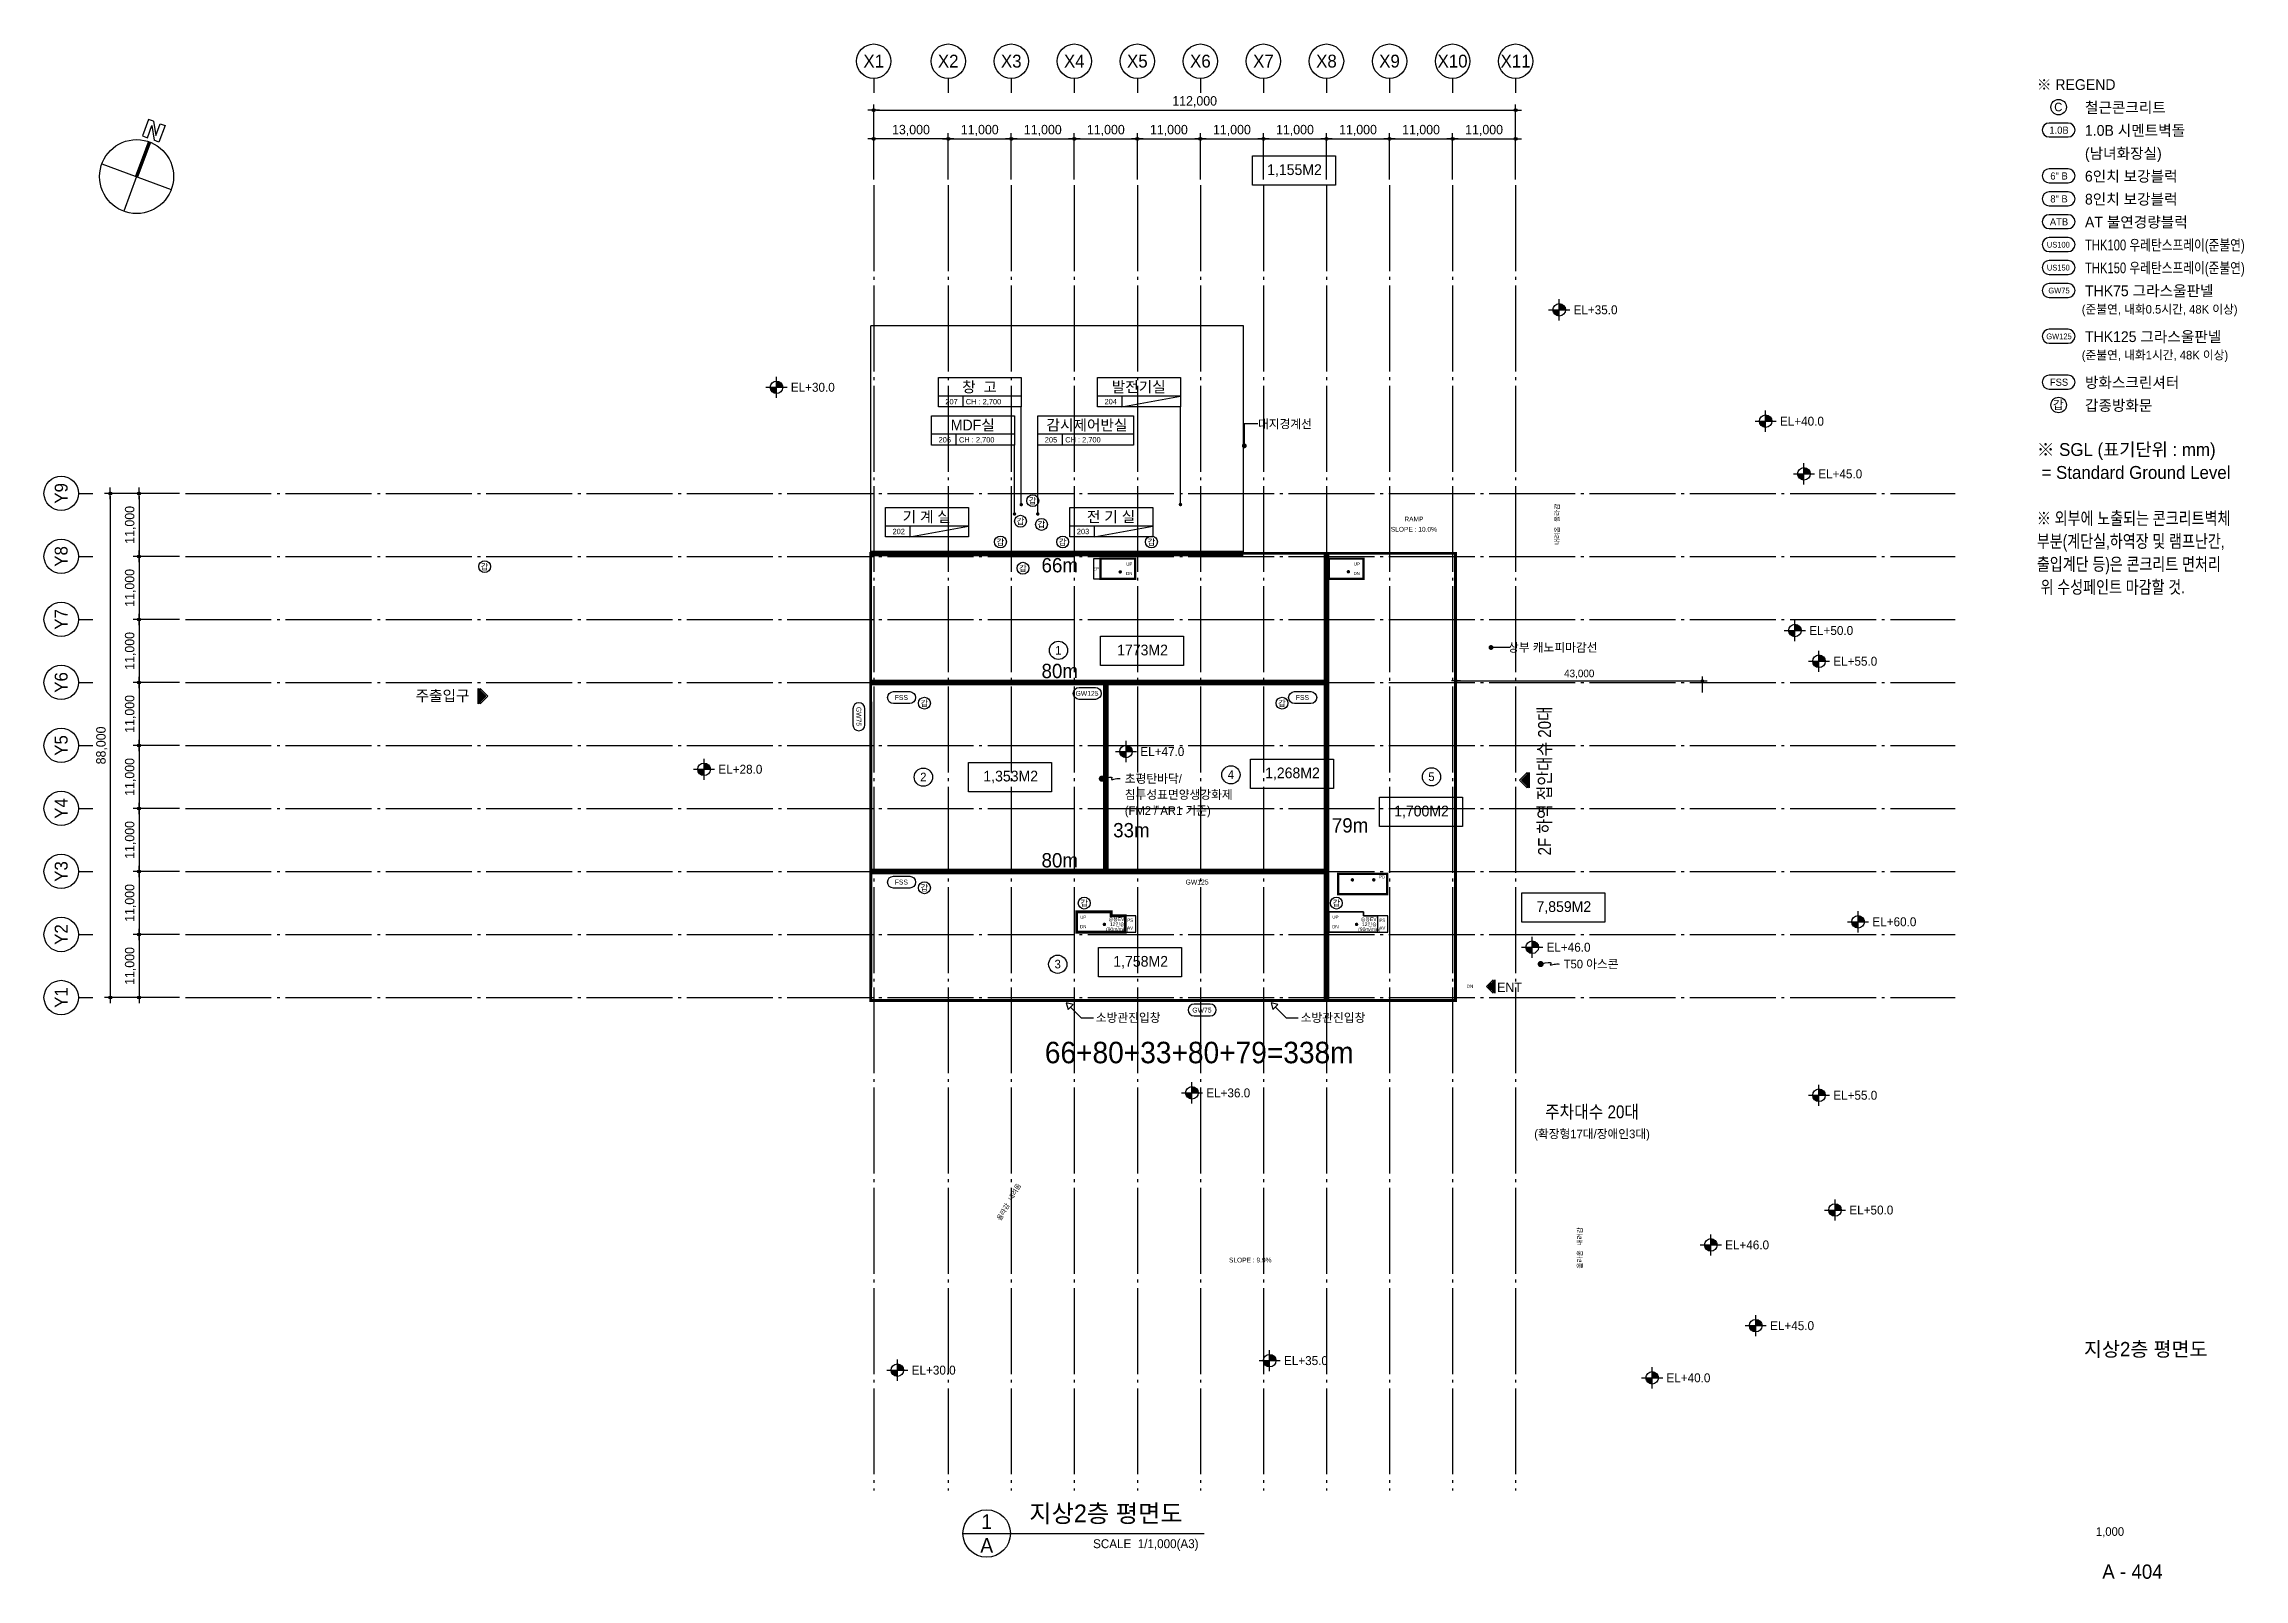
# Model space of a CAD drawing. Header units: millimetres. Extents: x 252735598 to 255219468, y 503852592 to 504847014.
# Drawn here: x 253995598 to 254379468, y 504282078 to 504550014 of the extents above; entities that cross this region are included whole.
import ezdxf
from ezdxf.enums import TextEntityAlignment as Align

# ---------------------------------------------------------------- set-up
doc = ezdxf.new("R2010")
doc.units = ezdxf.units.MM
doc.linetypes.add('CEN', pattern=[35, 30, -2, 1, -2])
for name, color, linetype in [('4A.TEC CEN', 1, 'CEN'), ('4A.TEC DIM', 7, 'Continuous'), ('4A.TEC FORM-TEXT', 3, 'Continuous'), ('4A.TEC TEXT', 7, 'Continuous'), ('4A.TEC TEXT 1', 3, 'Continuous'), ('4A.TEC TEXT 2', 3, 'Continuous'), ('4A.TEC 심볼', 7, 'Continuous'), ('DEFPOINT', 135, 'Continuous'), ('㈜SE&C DIM', 7, 'Continuous'), ('㈜SE&C TEXT', 7, 'Continuous'), ('㈜SE&C TEXT 1', 3, 'Continuous'), ('㈜SE&C 심볼', 7, 'Continuous')]:
    doc.layers.add(name, color=color, linetype=linetype)
doc.styles.add('돋움', font='')
doc.styles.get('돋움').set_extended_font_data('돋움')
doc.dimstyles.new('CPDIM1', dxfattribs={"dimtxt": 3, "dimasz": 2.5, "dimexe": 1.25, "dimexo": 5, "dimgap": 1.5, "dimtad": 1, "dimdec": 0, "dimzin": 1, "dimdsep": 46, "dimlunit": 6, "dimtxsty": '돋움', "dimblk1": 'Z_DOT', "dimblk2": 'Z_DOT', "dimsah": 1, "dimcen": 2.5, "dimadec": 0, "dimazin": 0, "dimtfac": 1, "dimtdec": 0, "dimtix": 1, "dimtmove": 2, "dimatfit": 3, "dimldrblk": 'Z_DOT', "dimfxl": 1, "dimtolj": 1, "dimtzin": 1, "dimarcsym": 0})
doc.dimstyles.new('DIM_400(외부치수)', dxfattribs={"dimscale": 1200, "dimtxt": 3.3, "dimasz": 1, "dimexe": 2, "dimexo": 2, "dimgap": 1, "dimtad": 1, "dimdec": 0, "dimdsep": 46, "dimlunit": 6, "dimtxsty": '돋움', "dimblk1": 'DIMDOT', "dimblk2": 'DIMDOT', "dimsah": 1, "dimcen": 2.5, "dimdle": 1.5, "dimclrd": 8, "dimclre": 8, "dimclrt": 3, "dimadec": 0, "dimazin": 0, "dimtfac": 1, "dimtdec": 0, "dimtix": 1, "dimtmove": 2, "dimatfit": 3, "dimldrblk": 'DIMDOT', "dimfxl": 1, "dimtvp": 1, "dimtolj": 1, "dimtzin": 0, "dimarcsym": 0})
doc.dimstyles.new('DIM_600(외부치수)', dxfattribs={"dimscale": 400, "dimtxt": 3.3, "dimasz": 1, "dimexe": 2, "dimexo": 2, "dimgap": 1, "dimtad": 1, "dimdec": 0, "dimdsep": 46, "dimlunit": 6, "dimtxsty": '돋움', "dimblk1": 'DIMDOT', "dimblk2": 'DIMDOT', "dimsah": 1, "dimcen": 2.5, "dimdle": 1.5, "dimclrd": 8, "dimclre": 8, "dimclrt": 3, "dimadec": 0, "dimazin": 0, "dimtfac": 1, "dimtdec": 0, "dimtix": 1, "dimtmove": 2, "dimatfit": 3, "dimldrblk": 'DIMDOT', "dimfxl": 1, "dimtvp": 1, "dimtolj": 1, "dimtzin": 0, "dimarcsym": 0})

msp = doc.modelspace()

# ---------------------------------------------------------------- texts
at = {"layer": '4A.TEC FORM-TEXT', "style": '돋움'}
msp.add_text('A - 404', height=2500, dxfattribs=at).set_placement((254360011.2, 504282113.5, 3333.3), align=Align.CENTER)
at = {"layer": '4A.TEC TEXT', "color": 1, "style": '돋움'}
for s, p in [('1,155M2', (254213790.5, 504528077)), ('1,155M2', (254213790.5, 504528077)), ('1,155M2', (254213790.5, 504528077)), ('1773M2', (254187278.9, 504444233.9)), ('1,353M2', (254164275.9, 504422225.5)), ('1,268M2', (254213440.5, 504422781)), ('1,700M2', (254235954.5, 504416129.2)), ('7,859M2', (254260791.7, 504399450.3)), ('1,758M2', (254186951.9, 504389891.7))]:
    msp.add_text(s, height=1875, dxfattribs=at).set_placement(p, align=Align.MIDDLE_CENTER)
at = {"layer": '4A.TEC TEXT', "color": 3, "style": '돋움'}
for s, height, p in [('창  고', 1875, (254158838, 504490152.4)), ('발전기실', 1875, (254186619.1, 504490169.3)), ('207', 937.5, (254153951.5, 504487579.7)), ('204', 937.5, (254181732.6, 504487596.6)), ('MDF실', 1875, (254157658.1, 504483503.4)), ('감시제어반실', 1875, (254177577.5, 504483503.4)), ('206', 937.5, (254152771.6, 504480930.7)), ('205', 937.5, (254171302.2, 504480930.7)), ('기 계 실', 1875, (254149625.2, 504467495.3)), ('전 기 실', 1875, (254181782.8, 504467495.3)), ('202', 937.5, (254144738.8, 504464922.6)), ('203', 937.5, (254176896.3, 504464922.6))]:
    msp.add_text(s, height=height, dxfattribs=at).set_placement(p, align=Align.MIDDLE_CENTER)
for p in [(254156433.3, 504487579.7), (254155253.4, 504480930.7), (254173784, 504480930.7)]:
    msp.add_text('CH : 2,700', height=937.5, dxfattribs=at).set_placement(p, align=Align.MIDDLE_LEFT)
at = {"layer": '4A.TEC TEXT', "style": '돋움'}
for s, p in [('대지경계선', (254207421.2, 504483688.1, 3332.9)), ('상부 캐노피마감선', (254251060.4, 504444673.9, -0.4)), ('T50 아스콘', (254260753.1, 504389420.4)), ('소방관진입창', (254179120, 504380060)), ('소방관진입창', (254214870, 504380060))]:
    msp.add_text(s, height=1500, dxfattribs=at).set_placement(p, align=Align.MIDDLE_LEFT)
for s, height, p in [('갑', 1036.9, (254168116.3, 504470269.7)), ('갑', 1036.9, (254165976.7, 504466683.8)), ('갑', 1036.9, (254169634.6, 504466129.8)), ('갑', 1036.9, (254162478.1, 504463072.6)), ('갑', 1036.9, (254173335.7, 504463072.6)), ('갑', 1036.9, (254188826.2, 504463072.6)), ('갑', 1036.9, (254072481, 504458763.1)), ('갑', 1036.9, (254166403.1, 504458490.1, 3333.3)), ('주출입구', 1875, (254065142.3, 504436262.2, -1666.7)), ('갑', 1036.9, (254177092.3, 504400034.2, 6250)), ('갑', 1036.9, (254221092.3, 504400034.2, 6250)), ('ENT', 1666.67, (254251316.4, 504385353.9, 4165.7)), ('(확장형17대/장애인3대)', 1500, (254265710, 504359770))]:
    msp.add_text(s, height=height, dxfattribs=at).set_placement(p, align=Align.MIDDLE_CENTER)
at = {"layer": '4A.TEC TEXT', "color": 6, "style": '돋움'}
for s, p in [('1', (254172597.4, 504444189.7)), ('2', (254149031.1, 504422069.2)), ('4', (254202685.6, 504422475.6)), ('5', (254237691.8, 504422116)), ('3', (254172475.9, 504389409.7))]:
    msp.add_text(s, height=1500, dxfattribs=at).set_placement(p, align=Align.MIDDLE_CENTER)
at = {"layer": '4A.TEC TEXT', "style": '돋움'}
for s, rotation, p in [('FSS', 0, (254145195.2, 504435944.3, -6)), ('GW125', 0, (254177592.6, 504436666.6, -6)), ('FSS', 0, (254215174.7, 504435944.3, -6)), ('GW75', 270, (254137764.8, 504432621.3, 5000)), ('FSS', 0, (254145195.2, 504403728.8, -5.5)), ('GW125', 0, (254196793.4, 504403728.8, -5.5))]:
    msp.add_text(s, height=855.48, rotation=rotation, dxfattribs=at).set_placement(p, align=Align.MIDDLE)
for p in [(254149213.6, 504434929.5, -6), (254211610.9, 504434929.5, -6), (254149213.6, 504402714, -5.5)]:
    msp.add_text('갑', height=1036.9, rotation=0, dxfattribs=at).set_placement(p, align=Align.MIDDLE_CENTER)
at = {"layer": '4A.TEC TEXT', "style": '돋움', "width": 0.9}
msp.add_text('2F 하역 접안대수 20대', height=2250, rotation=90, dxfattribs=at).set_placement((254257420, 504421387.6, -0.4), align=Align.MIDDLE_CENTER)
at = {"layer": '4A.TEC TEXT', "style": '돋움'}
msp.add_text('GW75', height=855.48, dxfattribs=at).set_placement((254197641.4, 504381383.8, -0.4), align=Align.MIDDLE)
at = {"layer": '4A.TEC TEXT', "style": '돋움', "width": 0.9}
msp.add_text('주차대수 20대', height=2250, dxfattribs=at).set_placement((254265710, 504363630), align=Align.MIDDLE_CENTER)
at = {"layer": '4A.TEC TEXT 2', "style": '돋움'}
for s, height, p in [('지상2층 평면도', 2500, (254362320, 504320949.1, 3333.3)), ('1,000', 1500, (254356091.3, 504289613.4, 3333.3))]:
    msp.add_text(s, height=height, dxfattribs=at).set_placement(p, align=Align.CENTER)
at = {"layer": '4A.TEC TEXT 2', "color": 3, "style": '돋움'}
msp.add_text('지상2층 평면도', height=3105, dxfattribs=at).set_placement((254167516.7, 504291049.2, 3333.3), align=Align.BOTTOM_LEFT)
for s, p in [('1', (254160087.8, 504292084.2, 3333.3)), ('A', (254160087.8, 504287944.2, 3333.3))]:
    msp.add_text(s, height=2587.5, dxfattribs=at).set_placement(p, align=Align.MIDDLE)
msp.add_text('SCALE  1/1,000(A3)', height=1552.5, dxfattribs=at).set_placement((254197052.2, 504286997.8, 3333.3), align=Align.BOTTOM_RIGHT)
at = {"layer": 'DEFPOINT', "color": 6, "attachment_point": 1, "style": '돋움'}
for s, insert, char_height, width in [('66m', (254169656.5, 504460288.7), 2500, 10776.206), ('80m', (254169656.5, 504441825.4), 2500, 10776.206), ('33m', (254182150.9, 504414035.7, 0.9), 2500, 10776.206), ('79m', (254220310.7, 504414874.7, 0.9), 2500, 10776.206), ('80m', (254169656.5, 504408786.4), 2500, 10776.206), ('66+80+33+80+79=338m', (254170226.9, 504375850.8, 1.3), 3750, 16164.309)]:
    msp.add_mtext(s, dxfattribs=dict(at, insert=insert, char_height=char_height, width=width))
at = {"layer": '㈜SE&C TEXT', "style": '돋움'}
for s, height, rotation, p in [('UP', 555.56, 0.006524, (254184969.2, 504459235, -2916.7)), ('UP', 555.56, 359.993476, (254224655.3, 504459235, -2916.7)), ('EPS', 555.56, 359.993476, (254179396.7, 504458407.3)), ('DN', 555.56, 0.006524, (254184969.2, 504457577, -2916.7)), ('DN', 555.56, 359.993476, (254224655.3, 504457577, -2916.7)), ('PD', 555.56, 359.993476, (254229054.2, 504404632.3, 53229.1)), ('UP', 555.56, 359.993476, (254176935.2, 504397603.2)), ('UP', 555.56, 359.993476, (254220935.2, 504397603.2)), ('DN', 555.56, 359.993476, (254176935.2, 504395945.2)), ('(90m/min)', 625, 0.006524, (254182856.1, 504395488.8, -4166.7)), ('승용EV.', 625, 0.006524, (254182856.1, 504397238.8, -4166.7)), ('12인승', 625, 0.006524, (254182856.1, 504396363.8, -4166.7)), ('AV', 555.56, 359.993476, (254185119.2, 504395702.3, 2083.3)), ('PS', 555.56, 359.993476, (254185119.2, 504397064.8)), ('DN', 555.56, 359.993476, (254220935.2, 504395945.2)), ('(90m/min)', 625, 0.006524, (254226856.1, 504395488.8, -4166.7)), ('승용EV.', 625, 0.006524, (254226856.1, 504397238.8, -4166.7)), ('12인승', 625, 0.006524, (254226856.1, 504396363.8, -4166.7)), ('AV', 555.56, 359.993476, (254229119.2, 504395702.3, 2083.3)), ('PS', 555.56, 359.993476, (254229119.2, 504397064.8)), ('DN', 555.56, 0.006524, (254244423.7, 504385521, -0.4))]:
    msp.add_text(s, height=height, rotation=rotation, dxfattribs=at).set_placement(p, align=Align.MIDDLE_CENTER)
at = {"layer": '㈜SE&C TEXT 1', "style": '돋움'}
for s, height, p in [('RAMP', 833.33, (254234624.2, 504467090.5, -0.4)), ('SLOPE : 10.0%', 833.333, (254234624.2, 504465307.6, -0.4)), ('SLOPE : 9.9%', 833.333, (254206073.4, 504337751.3, -5000.4))]:
    msp.add_text(s, height=height, dxfattribs=at).set_placement(p, align=Align.MIDDLE_CENTER)
for s, rotation, p in [('올라감', 90, (254259615.2, 504468177.3, -10000)), ('내려옴', 90, (254259615.2, 504464177.3, -10000)), ('내려옴', 60.173414, (254164943.9, 504349633.4, -1666.7)), ('올라감', 60.173414, (254162960, 504346160)), ('내려감', 90, (254263564.2, 504341863.8, -10000)), ('올라옴', 90, (254263564.2, 504337863.8, -10000))]:
    msp.add_text(s, height=833.33, rotation=rotation, dxfattribs=at).set_placement(p, align=Align.MIDDLE_CENTER)

# ---------------------------------------------------------------- blocks, each defined once
blk = doc.blocks.new('a4w')
at = {"layer": '4A.TEC 심볼'}
for points in [[(-19898, 7460444), (-21873, 7460444, 1), (-21873, 7458989), (-19898, 7458989, 1)], [(-19898, 7455644), (-21873, 7455644, 1), (-21873, 7454189), (-19898, 7454189, 1)], [(-19898, 7453244), (-21873, 7453244, 1), (-21873, 7451789), (-19898, 7451789, 1)], [(-19898, 7450844), (-21873, 7450844, 1), (-21873, 7449389), (-19898, 7449389, 1)], [(-19898, 7448444), (-21873, 7448444, 1), (-21873, 7446989), (-19898, 7446989, 1)], [(-19898, 7446044), (-21873, 7446044, 1), (-21873, 7444589), (-19898, 7444589, 1)], [(-19898, 7443644), (-21873, 7443644, 1), (-21873, 7442189), (-19898, 7442189, 1)], [(-19898, 7438844), (-21873, 7438844, 1), (-21873, 7437389), (-19898, 7437389, 1)], [(-19898, 7434044), (-21873, 7434044, 1), (-21873, 7432589), (-19898, 7432589, 1)]]:
    blk.add_lwpolyline(points, format="xyb", close=True, dxfattribs=at)
for centre in [(-20886, 7462116), (-20886, 7430916)]:
    blk.add_circle(centre, 808, dxfattribs=at)
at = {"layer": '4A.TEC TEXT', "style": '돋움'}
for s, p in [('C', (-20923, 7462128)), ('갑', (-20923, 7430928))]:
    blk.add_text(s, height=900, dxfattribs=at).set_placement(p, align=Align.MIDDLE_CENTER)
for s, height, p in [('1.0B', 750, (-20845, 7459705)), ('6" B', 750, (-20845, 7454905)), ('8" B', 750, (-20845, 7452505)), ('ATB', 750, (-20845, 7450105)), ('US100', 600, (-20916, 7447705)), ('US150', 600, (-20916, 7445305)), ('GW75', 600, (-20845, 7442905)), ('GW125', 600, (-20845, 7438105)), ('FSS', 750, (-20845, 7433305))]:
    blk.add_text(s, height=height, dxfattribs=at).set_placement(p, align=Align.MIDDLE)
at = {"layer": '4A.TEC TEXT 2', "color": 3, "style": '돋움'}
for s, height, p in [('※ REGEND', 1125, (-23170, 7463576)), ('철근콘크리트', 1125, (-18130, 7461176)), ('1.0B 시멘트벽돌', 1125, (-18130, 7458776)), ('(남녀화장실)', 1125, (-18130, 7456376)), ('6인치 보강블럭', 1125, (-18130, 7453976)), ('8인치 보강블럭', 1125, (-18130, 7451576)), ('AT 불연경량블럭', 1125, (-18130, 7449176)), ('THK75 그라스울판넬', 1125, (-18130, 7441976)), ('(준불연, 내화0.5시간, 48K 이상)', 900, (-18466, 7440222)), ('THK125 그라스울판넬', 1125, (-18130, 7437176)), ('(준불연, 내화1시간, 48K 이상)', 900, (-18466, 7435422)), ('방화스크린셔터', 1125, (-18130, 7432376)), ('갑종방화문', 1125, (-18130, 7429976)), ('※ SGL (표기단위 : mm)', 1350, (-23170, 7425176)), (' = Standard Ground Level', 1350, (-23170, 7422776))]:
    blk.add_text(s, height=height, dxfattribs=at).set_placement(p, align=Align.BOTTOM_LEFT)
at = {"layer": '4A.TEC TEXT 2', "color": 3, "style": '돋움', "width": 0.8}
for s, height, p in [('THK100 우레탄스프레이(준불연)', 1125, (-18130, 7446776)), ('THK150 우레탄스프레이(준불연)', 1125, (-18130, 7444376)), ('※ 외부에 노출되는 콘크리트벽체', 1350, (-23170, 7417976)), ('부분(계단실,하역장 및 램프난간,', 1350, (-23170, 7415576)), ('출입계단 등)은 콘크리트 면처리', 1350, (-23170, 7413176)), (' 위 수성페인트 마감할 것.', 1350, (-23170, 7410776))]:
    blk.add_text(s, height=height, dxfattribs=at).set_placement(p, align=Align.BOTTOM_LEFT)
blk = doc.blocks.new('DIMDOT')
at = {"color": 0}
blk.add_line((-2, 0), (2, 0), dxfattribs=at)
for radius in [0.5, 0.25]:
    blk.add_circle((0, 0), radius, dxfattribs=at)
blk = doc.blocks.new('*D94')
at = {"layer": '4A.TEC DIM', "color": 8, "lineweight": -2, "transparency": 16777216}
for p, q in [((169308, -38163), (169308, -25069)), ((169808, -26069), (280808, -26069)), ((281308, -38163), (281308, -25069))]:
    blk.add_line(p, q, dxfattribs=at)
at = {"layer": 'Defpoints', "color": 0, "transparency": 16777216}
for p in [(281308, -26069), (169308, -39163), (281308, -39163)]:
    blk.add_point(p, dxfattribs=at)
at = {"layer": '4A.TEC DIM', "color": 8, "lineweight": -2, "transparency": 16777216, "xscale": 500, "yscale": 500, "zscale": 500, "rotation": 180}
blk.add_blockref('DIMDOT', (169308, -26069), dxfattribs=at)
at = {"layer": '4A.TEC DIM', "color": 8, "lineweight": -2, "transparency": 16777216, "xscale": 500, "yscale": 500, "zscale": 500}
blk.add_blockref('DIMDOT', (281308, -26069), dxfattribs=at)
at = {"layer": '4A.TEC DIM', "color": 3, "transparency": 16777216, "insert": (225308, -24584), "char_height": 1650, "attachment_point": 5, "style": '돋움'}
blk.add_mtext('\\A1;112,000', dxfattribs=at)
blk = doc.blocks.new('ccs122')
at = {"layer": '4A.TEC 심볼'}
blk.add_line((0, 8), (0, 3), dxfattribs=at)
blk.add_circle((0, 14), 6, dxfattribs=at)
at = {"layer": '4A.TEC TEXT 2', "color": 3, "style": '돋움'}
blk.add_attdef('NO', text='', height=4.5, dxfattribs=at).set_placement((-0.01, 14.02), align=Align.MIDDLE_CENTER)
blk = doc.blocks.new('*D95')
at = {"layer": '4A.TEC DIM', "color": 8, "lineweight": -2, "transparency": 16777216}
for p, q in [((48195, -103937), (40113, -103937)), ((41113, -104437), (41113, -114437)), ((48195, -114937), (40113, -114937))]:
    blk.add_line(p, q, dxfattribs=at)
at = {"layer": 'Defpoints', "color": 0, "transparency": 16777216}
for p in [(49195, -103937), (41113, -114937), (49195, -114937)]:
    blk.add_point(p, dxfattribs=at)
at = {"layer": '4A.TEC DIM', "color": 8, "lineweight": -2, "transparency": 16777216, "xscale": 500, "yscale": 500, "zscale": 500}
for p, rotation in [((41113, -103937), 90), ((41113, -114937), 270)]:
    blk.add_blockref('DIMDOT', p, dxfattribs=dict(at, rotation=rotation))
at = {"layer": '4A.TEC DIM', "color": 3, "transparency": 16777216, "insert": (39628, -109437), "char_height": 1650, "attachment_point": 5, "rotation": 90, "style": '돋움'}
blk.add_mtext('\\A1;11,000', dxfattribs=at)
blk = doc.blocks.new('*D96')
at = {"layer": '4A.TEC DIM', "color": 8, "lineweight": -2, "transparency": 16777216}
for p, q in [((48195, -92937), (35100, -92937)), ((36100, -93437), (36100, -180437)), ((48195, -180937), (35100, -180937))]:
    blk.add_line(p, q, dxfattribs=at)
at = {"layer": 'Defpoints', "color": 0, "transparency": 16777216}
for p in [(49195, -92937), (36100, -180937), (49195, -180937)]:
    blk.add_point(p, dxfattribs=at)
at = {"layer": '4A.TEC DIM', "color": 8, "lineweight": -2, "transparency": 16777216, "xscale": 500, "yscale": 500, "zscale": 500}
for p, rotation in [((36100, -92937), 90), ((36100, -180937), 270)]:
    blk.add_blockref('DIMDOT', p, dxfattribs=dict(at, rotation=rotation))
at = {"layer": '4A.TEC DIM', "color": 3, "transparency": 16777216, "insert": (34615, -136937), "char_height": 1650, "attachment_point": 5, "rotation": 90, "style": '돋움'}
blk.add_mtext('\\A1;88,000', dxfattribs=at)
blk = doc.blocks.new('*D97')
at = {"layer": '4A.TEC DIM', "color": 8, "lineweight": -2, "transparency": 16777216}
for p, q in [((48195, -169937), (40113, -169937)), ((41113, -170437), (41113, -180437)), ((48195, -180937), (40113, -180937))]:
    blk.add_line(p, q, dxfattribs=at)
at = {"layer": 'Defpoints', "color": 0, "transparency": 16777216}
for p in [(49195, -169937), (41113, -180937), (49195, -180937)]:
    blk.add_point(p, dxfattribs=at)
at = {"layer": '4A.TEC DIM', "color": 8, "lineweight": -2, "transparency": 16777216, "xscale": 500, "yscale": 500, "zscale": 500}
for p, rotation in [((41113, -169937), 90), ((41113, -180937), 270)]:
    blk.add_blockref('DIMDOT', p, dxfattribs=dict(at, rotation=rotation))
at = {"layer": '4A.TEC DIM', "color": 3, "transparency": 16777216, "insert": (39628, -175437), "char_height": 1650, "attachment_point": 5, "rotation": 90, "style": '돋움'}
blk.add_mtext('\\A1;11,000', dxfattribs=at)
blk = doc.blocks.new('*D98')
at = {"layer": '4A.TEC DIM', "color": 8, "lineweight": -2, "transparency": 16777216}
for p, q in [((48195, -158937), (40113, -158937)), ((41113, -159437), (41113, -169437)), ((48195, -169937), (40113, -169937))]:
    blk.add_line(p, q, dxfattribs=at)
at = {"layer": 'Defpoints', "color": 0, "transparency": 16777216}
for p in [(49195, -158937), (41113, -169937), (49195, -169937)]:
    blk.add_point(p, dxfattribs=at)
at = {"layer": '4A.TEC DIM', "color": 8, "lineweight": -2, "transparency": 16777216, "xscale": 500, "yscale": 500, "zscale": 500}
for p, rotation in [((41113, -158937), 90), ((41113, -169937), 270)]:
    blk.add_blockref('DIMDOT', p, dxfattribs=dict(at, rotation=rotation))
at = {"layer": '4A.TEC DIM', "color": 3, "transparency": 16777216, "insert": (39628, -164437), "char_height": 1650, "attachment_point": 5, "rotation": 90, "style": '돋움'}
blk.add_mtext('\\A1;11,000', dxfattribs=at)
blk = doc.blocks.new('*D99')
at = {"layer": '4A.TEC DIM', "color": 8, "lineweight": -2, "transparency": 16777216}
for p, q in [((48195, -147937), (40113, -147937)), ((41113, -148437), (41113, -158437)), ((48195, -158937), (40113, -158937))]:
    blk.add_line(p, q, dxfattribs=at)
at = {"layer": 'Defpoints', "color": 0, "transparency": 16777216}
for p in [(49195, -147937), (41113, -158937), (49195, -158937)]:
    blk.add_point(p, dxfattribs=at)
at = {"layer": '4A.TEC DIM', "color": 8, "lineweight": -2, "transparency": 16777216, "xscale": 500, "yscale": 500, "zscale": 500}
for p, rotation in [((41113, -147937), 90), ((41113, -158937), 270)]:
    blk.add_blockref('DIMDOT', p, dxfattribs=dict(at, rotation=rotation))
at = {"layer": '4A.TEC DIM', "color": 3, "transparency": 16777216, "insert": (39628, -153437), "char_height": 1650, "attachment_point": 5, "rotation": 90, "style": '돋움'}
blk.add_mtext('\\A1;11,000', dxfattribs=at)
blk = doc.blocks.new('*D100')
at = {"layer": '4A.TEC DIM', "color": 8, "lineweight": -2, "transparency": 16777216}
for p, q in [((48195, -136937), (40113, -136937)), ((41113, -137437), (41113, -147437)), ((48195, -147937), (40113, -147937))]:
    blk.add_line(p, q, dxfattribs=at)
at = {"layer": 'Defpoints', "color": 0, "transparency": 16777216}
for p in [(49195, -136937), (41113, -147937), (49195, -147937)]:
    blk.add_point(p, dxfattribs=at)
at = {"layer": '4A.TEC DIM', "color": 8, "lineweight": -2, "transparency": 16777216, "xscale": 500, "yscale": 500, "zscale": 500}
for p, rotation in [((41113, -136937), 90), ((41113, -147937), 270)]:
    blk.add_blockref('DIMDOT', p, dxfattribs=dict(at, rotation=rotation))
at = {"layer": '4A.TEC DIM', "color": 3, "transparency": 16777216, "insert": (39628, -142437), "char_height": 1650, "attachment_point": 5, "rotation": 90, "style": '돋움'}
blk.add_mtext('\\A1;11,000', dxfattribs=at)
blk = doc.blocks.new('*D101')
at = {"layer": '4A.TEC DIM', "color": 8, "lineweight": -2, "transparency": 16777216}
for p, q in [((48195, -125937), (40113, -125937)), ((41113, -126437), (41113, -136437)), ((48195, -136937), (40113, -136937))]:
    blk.add_line(p, q, dxfattribs=at)
at = {"layer": 'Defpoints', "color": 0, "transparency": 16777216}
for p in [(49195, -125937), (41113, -136937), (49195, -136937)]:
    blk.add_point(p, dxfattribs=at)
at = {"layer": '4A.TEC DIM', "color": 8, "lineweight": -2, "transparency": 16777216, "xscale": 500, "yscale": 500, "zscale": 500}
for p, rotation in [((41113, -125937), 90), ((41113, -136937), 270)]:
    blk.add_blockref('DIMDOT', p, dxfattribs=dict(at, rotation=rotation))
at = {"layer": '4A.TEC DIM', "color": 3, "transparency": 16777216, "insert": (39628, -131437), "char_height": 1650, "attachment_point": 5, "rotation": 90, "style": '돋움'}
blk.add_mtext('\\A1;11,000', dxfattribs=at)
blk = doc.blocks.new('*D102')
at = {"layer": '4A.TEC DIM', "color": 8, "lineweight": -2, "transparency": 16777216}
for p, q in [((48195, -114937), (40113, -114937)), ((41113, -115437), (41113, -125437)), ((48195, -125937), (40113, -125937))]:
    blk.add_line(p, q, dxfattribs=at)
at = {"layer": 'Defpoints', "color": 0, "transparency": 16777216}
for p in [(49195, -114937), (41113, -125937), (49195, -125937)]:
    blk.add_point(p, dxfattribs=at)
at = {"layer": '4A.TEC DIM', "color": 8, "lineweight": -2, "transparency": 16777216, "xscale": 500, "yscale": 500, "zscale": 500}
for p, rotation in [((41113, -114937), 90), ((41113, -125937), 270)]:
    blk.add_blockref('DIMDOT', p, dxfattribs=dict(at, rotation=rotation))
at = {"layer": '4A.TEC DIM', "color": 3, "transparency": 16777216, "insert": (39628, -120437), "char_height": 1650, "attachment_point": 5, "rotation": 90, "style": '돋움'}
blk.add_mtext('\\A1;11,000', dxfattribs=at)
blk = doc.blocks.new('*D103')
at = {"layer": '4A.TEC DIM', "color": 8, "lineweight": -2, "transparency": 16777216}
for p, q in [((169308, -38163), (169308, -30082)), ((182308, -38163), (182308, -30082)), ((181808, -31082), (169808, -31082))]:
    blk.add_line(p, q, dxfattribs=at)
at = {"layer": 'Defpoints', "color": 0, "transparency": 16777216}
for p in [(169308, -31082), (169308, -39163), (182308, -39163)]:
    blk.add_point(p, dxfattribs=at)
at = {"layer": '4A.TEC DIM', "color": 8, "lineweight": -2, "transparency": 16777216, "xscale": 500, "yscale": 500, "zscale": 500, "rotation": 180}
blk.add_blockref('DIMDOT', (169308, -31082), dxfattribs=at)
at = {"layer": '4A.TEC DIM', "color": 8, "lineweight": -2, "transparency": 16777216, "xscale": 500, "yscale": 500, "zscale": 500}
blk.add_blockref('DIMDOT', (182308, -31082), dxfattribs=at)
at = {"layer": '4A.TEC DIM', "color": 3, "transparency": 16777216, "insert": (175808, -29597), "char_height": 1650, "attachment_point": 5, "style": '돋움'}
blk.add_mtext('\\A1;13,000', dxfattribs=at)
blk = doc.blocks.new('*D104')
at = {"layer": '4A.TEC DIM', "color": 8, "lineweight": -2, "transparency": 16777216}
for p, q in [((48195, -92937), (40113, -92937)), ((41113, -93437), (41113, -103437)), ((48195, -103937), (40113, -103937))]:
    blk.add_line(p, q, dxfattribs=at)
at = {"layer": 'Defpoints', "color": 0, "transparency": 16777216}
for p in [(49195, -92937), (41113, -103937), (49195, -103937)]:
    blk.add_point(p, dxfattribs=at)
at = {"layer": '4A.TEC DIM', "color": 8, "lineweight": -2, "transparency": 16777216, "xscale": 500, "yscale": 500, "zscale": 500}
for p, rotation in [((41113, -92937), 90), ((41113, -103937), 270)]:
    blk.add_blockref('DIMDOT', p, dxfattribs=dict(at, rotation=rotation))
at = {"layer": '4A.TEC DIM', "color": 3, "transparency": 16777216, "insert": (39628, -98437), "char_height": 1650, "attachment_point": 5, "rotation": 90, "style": '돋움'}
blk.add_mtext('\\A1;11,000', dxfattribs=at)
blk = doc.blocks.new('*D105')
at = {"layer": '4A.TEC DIM', "color": 8, "lineweight": -2, "transparency": 16777216}
for p, q in [((270308, -38163), (270308, -30082)), ((281308, -38163), (281308, -30082)), ((270808, -31082), (280808, -31082))]:
    blk.add_line(p, q, dxfattribs=at)
at = {"layer": 'Defpoints', "color": 0, "transparency": 16777216}
for p in [(281308, -31082), (270308, -39163), (281308, -39163)]:
    blk.add_point(p, dxfattribs=at)
at = {"layer": '4A.TEC DIM', "color": 8, "lineweight": -2, "transparency": 16777216, "xscale": 500, "yscale": 500, "zscale": 500, "rotation": 180}
blk.add_blockref('DIMDOT', (270308, -31082), dxfattribs=at)
at = {"layer": '4A.TEC DIM', "color": 8, "lineweight": -2, "transparency": 16777216, "xscale": 500, "yscale": 500, "zscale": 500}
blk.add_blockref('DIMDOT', (281308, -31082), dxfattribs=at)
at = {"layer": '4A.TEC DIM', "color": 3, "transparency": 16777216, "insert": (275808, -29597), "char_height": 1650, "attachment_point": 5, "style": '돋움'}
blk.add_mtext('\\A1;11,000', dxfattribs=at)
blk = doc.blocks.new('*D106')
at = {"layer": '4A.TEC DIM', "color": 8, "lineweight": -2, "transparency": 16777216}
for p, q in [((259308, -38163), (259308, -30082)), ((270308, -38163), (270308, -30082)), ((259808, -31082), (269808, -31082))]:
    blk.add_line(p, q, dxfattribs=at)
at = {"layer": 'Defpoints', "color": 0, "transparency": 16777216}
for p in [(270308, -31082), (259308, -39163), (270308, -39163)]:
    blk.add_point(p, dxfattribs=at)
at = {"layer": '4A.TEC DIM', "color": 8, "lineweight": -2, "transparency": 16777216, "xscale": 500, "yscale": 500, "zscale": 500, "rotation": 180}
blk.add_blockref('DIMDOT', (259308, -31082), dxfattribs=at)
at = {"layer": '4A.TEC DIM', "color": 8, "lineweight": -2, "transparency": 16777216, "xscale": 500, "yscale": 500, "zscale": 500}
blk.add_blockref('DIMDOT', (270308, -31082), dxfattribs=at)
at = {"layer": '4A.TEC DIM', "color": 3, "transparency": 16777216, "insert": (264808, -29597), "char_height": 1650, "attachment_point": 5, "style": '돋움'}
blk.add_mtext('\\A1;11,000', dxfattribs=at)
blk = doc.blocks.new('*D107')
at = {"layer": '4A.TEC DIM', "color": 8, "lineweight": -2, "transparency": 16777216}
for p, q in [((248308, -38163), (248308, -30082)), ((259308, -38163), (259308, -30082)), ((248808, -31082), (258808, -31082))]:
    blk.add_line(p, q, dxfattribs=at)
at = {"layer": 'Defpoints', "color": 0, "transparency": 16777216}
for p in [(259308, -31082), (248308, -39163), (259308, -39163)]:
    blk.add_point(p, dxfattribs=at)
at = {"layer": '4A.TEC DIM', "color": 8, "lineweight": -2, "transparency": 16777216, "xscale": 500, "yscale": 500, "zscale": 500, "rotation": 180}
blk.add_blockref('DIMDOT', (248308, -31082), dxfattribs=at)
at = {"layer": '4A.TEC DIM', "color": 8, "lineweight": -2, "transparency": 16777216, "xscale": 500, "yscale": 500, "zscale": 500}
blk.add_blockref('DIMDOT', (259308, -31082), dxfattribs=at)
at = {"layer": '4A.TEC DIM', "color": 3, "transparency": 16777216, "insert": (253808, -29597), "char_height": 1650, "attachment_point": 5, "style": '돋움'}
blk.add_mtext('\\A1;11,000', dxfattribs=at)
blk = doc.blocks.new('*D108')
at = {"layer": '4A.TEC DIM', "color": 8, "lineweight": -2, "transparency": 16777216}
for p, q in [((237308, -38163), (237308, -30082)), ((248308, -38163), (248308, -30082)), ((237808, -31082), (247808, -31082))]:
    blk.add_line(p, q, dxfattribs=at)
at = {"layer": 'Defpoints', "color": 0, "transparency": 16777216}
for p in [(248308, -31082), (237308, -39163), (248308, -39163)]:
    blk.add_point(p, dxfattribs=at)
at = {"layer": '4A.TEC DIM', "color": 8, "lineweight": -2, "transparency": 16777216, "xscale": 500, "yscale": 500, "zscale": 500, "rotation": 180}
blk.add_blockref('DIMDOT', (237308, -31082), dxfattribs=at)
at = {"layer": '4A.TEC DIM', "color": 8, "lineweight": -2, "transparency": 16777216, "xscale": 500, "yscale": 500, "zscale": 500}
blk.add_blockref('DIMDOT', (248308, -31082), dxfattribs=at)
at = {"layer": '4A.TEC DIM', "color": 3, "transparency": 16777216, "insert": (242808, -29597), "char_height": 1650, "attachment_point": 5, "style": '돋움'}
blk.add_mtext('\\A1;11,000', dxfattribs=at)
blk = doc.blocks.new('*D109')
at = {"layer": '4A.TEC DIM', "color": 8, "lineweight": -2, "transparency": 16777216}
for p, q in [((226308, -38163), (226308, -30082)), ((237308, -38163), (237308, -30082)), ((226808, -31082), (236808, -31082))]:
    blk.add_line(p, q, dxfattribs=at)
at = {"layer": 'Defpoints', "color": 0, "transparency": 16777216}
for p in [(237308, -31082), (226308, -39163), (237308, -39163)]:
    blk.add_point(p, dxfattribs=at)
at = {"layer": '4A.TEC DIM', "color": 8, "lineweight": -2, "transparency": 16777216, "xscale": 500, "yscale": 500, "zscale": 500, "rotation": 180}
blk.add_blockref('DIMDOT', (226308, -31082), dxfattribs=at)
at = {"layer": '4A.TEC DIM', "color": 8, "lineweight": -2, "transparency": 16777216, "xscale": 500, "yscale": 500, "zscale": 500}
blk.add_blockref('DIMDOT', (237308, -31082), dxfattribs=at)
at = {"layer": '4A.TEC DIM', "color": 3, "transparency": 16777216, "insert": (231808, -29597), "char_height": 1650, "attachment_point": 5, "style": '돋움'}
blk.add_mtext('\\A1;11,000', dxfattribs=at)
blk = doc.blocks.new('*D110')
at = {"layer": '4A.TEC DIM', "color": 8, "lineweight": -2, "transparency": 16777216}
for p, q in [((215308, -38163), (215308, -30082)), ((226308, -38163), (226308, -30082)), ((215808, -31082), (225808, -31082))]:
    blk.add_line(p, q, dxfattribs=at)
at = {"layer": 'Defpoints', "color": 0, "transparency": 16777216}
for p in [(226308, -31082), (215308, -39163), (226308, -39163)]:
    blk.add_point(p, dxfattribs=at)
at = {"layer": '4A.TEC DIM', "color": 8, "lineweight": -2, "transparency": 16777216, "xscale": 500, "yscale": 500, "zscale": 500, "rotation": 180}
blk.add_blockref('DIMDOT', (215308, -31082), dxfattribs=at)
at = {"layer": '4A.TEC DIM', "color": 8, "lineweight": -2, "transparency": 16777216, "xscale": 500, "yscale": 500, "zscale": 500}
blk.add_blockref('DIMDOT', (226308, -31082), dxfattribs=at)
at = {"layer": '4A.TEC DIM', "color": 3, "transparency": 16777216, "insert": (220808, -29597), "char_height": 1650, "attachment_point": 5, "style": '돋움'}
blk.add_mtext('\\A1;11,000', dxfattribs=at)
blk = doc.blocks.new('*D111')
at = {"layer": '4A.TEC DIM', "color": 8, "lineweight": -2, "transparency": 16777216}
for p, q in [((204308, -38163), (204308, -30082)), ((215308, -38163), (215308, -30082)), ((204808, -31082), (214808, -31082))]:
    blk.add_line(p, q, dxfattribs=at)
at = {"layer": 'Defpoints', "color": 0, "transparency": 16777216}
for p in [(215308, -31082), (204308, -39163), (215308, -39163)]:
    blk.add_point(p, dxfattribs=at)
at = {"layer": '4A.TEC DIM', "color": 8, "lineweight": -2, "transparency": 16777216, "xscale": 500, "yscale": 500, "zscale": 500, "rotation": 180}
blk.add_blockref('DIMDOT', (204308, -31082), dxfattribs=at)
at = {"layer": '4A.TEC DIM', "color": 8, "lineweight": -2, "transparency": 16777216, "xscale": 500, "yscale": 500, "zscale": 500}
blk.add_blockref('DIMDOT', (215308, -31082), dxfattribs=at)
at = {"layer": '4A.TEC DIM', "color": 3, "transparency": 16777216, "insert": (209808, -29597), "char_height": 1650, "attachment_point": 5, "style": '돋움'}
blk.add_mtext('\\A1;11,000', dxfattribs=at)
blk = doc.blocks.new('*D112')
at = {"layer": '4A.TEC DIM', "color": 8, "lineweight": -2, "transparency": 16777216}
for p, q in [((193308, -38163), (193308, -30082)), ((204308, -38163), (204308, -30082)), ((193808, -31082), (203808, -31082))]:
    blk.add_line(p, q, dxfattribs=at)
at = {"layer": 'Defpoints', "color": 0, "transparency": 16777216}
for p in [(204308, -31082), (193308, -39163), (204308, -39163)]:
    blk.add_point(p, dxfattribs=at)
at = {"layer": '4A.TEC DIM', "color": 8, "lineweight": -2, "transparency": 16777216, "xscale": 500, "yscale": 500, "zscale": 500, "rotation": 180}
blk.add_blockref('DIMDOT', (193308, -31082), dxfattribs=at)
at = {"layer": '4A.TEC DIM', "color": 8, "lineweight": -2, "transparency": 16777216, "xscale": 500, "yscale": 500, "zscale": 500}
blk.add_blockref('DIMDOT', (204308, -31082), dxfattribs=at)
at = {"layer": '4A.TEC DIM', "color": 3, "transparency": 16777216, "insert": (198808, -29597), "char_height": 1650, "attachment_point": 5, "style": '돋움'}
blk.add_mtext('\\A1;11,000', dxfattribs=at)
blk = doc.blocks.new('*D113')
at = {"layer": '4A.TEC DIM', "color": 8, "lineweight": -2, "transparency": 16777216}
for p, q in [((182308, -38163), (182308, -30082)), ((193308, -38163), (193308, -30082)), ((182808, -31082), (192808, -31082))]:
    blk.add_line(p, q, dxfattribs=at)
at = {"layer": 'Defpoints', "color": 0, "transparency": 16777216}
for p in [(193308, -31082), (182308, -39163), (193308, -39163)]:
    blk.add_point(p, dxfattribs=at)
at = {"layer": '4A.TEC DIM', "color": 8, "lineweight": -2, "transparency": 16777216, "xscale": 500, "yscale": 500, "zscale": 500, "rotation": 180}
blk.add_blockref('DIMDOT', (182308, -31082), dxfattribs=at)
at = {"layer": '4A.TEC DIM', "color": 8, "lineweight": -2, "transparency": 16777216, "xscale": 500, "yscale": 500, "zscale": 500}
blk.add_blockref('DIMDOT', (193308, -31082), dxfattribs=at)
at = {"layer": '4A.TEC DIM', "color": 3, "transparency": 16777216, "insert": (187808, -29597), "char_height": 1650, "attachment_point": 5, "style": '돋움'}
blk.add_mtext('\\A1;11,000', dxfattribs=at)
blk = doc.blocks.new('FL-LEVEL1')
at = {"layer": '4A.TEC 심볼', "linetype": 'ByBlock'}
h = blk.add_hatch(color=256, dxfattribs=at)
h.paths.add_polyline_path([(295, 175), (295, 0), (470, 0, 0.414214)])
h.paths.add_polyline_path([(295, 0), (120, 0, 0.414214), (295, -175)])
for p, q in [((0, 0), (590, 0)), ((295, -295), (295, 295))]:
    blk.add_line(p, q, dxfattribs=at)
blk.add_circle((295, 0), 175, dxfattribs=at)
at = {"layer": '4A.TEC TEXT 2', "color": 3, "linetype": 'ByBlock', "style": '돋움'}
blk.add_attdef('FL', text='', height=250, dxfattribs=at).set_placement((695, 0), align=Align.MIDDLE_LEFT)
blk = doc.blocks.new('zw$CF70')
at = {"layer": '4A.TEC 심볼', "color": 1, "const_width": 640}
blk.add_lwpolyline([(320, 7842, 1), (961, 7842, 1)], format="xyb", close=True, dxfattribs=at)
at = {"layer": '4A.TEC 심볼', "color": 1}
blk.add_lwpolyline([(642, 7842), (1607, 8062), (2240, 8164), (2606, 8172), (2767, 8112), (2789, 8009), (2736, 7889), (2671, 7777), (2659, 7697), (2749, 7670), (2931, 7686), (3177, 7730), (3464, 7787), (3763, 7842), (4050, 7880), (4299, 7885), (4484, 7842)], dxfattribs=at)
at = {"layer": '4A.TEC TEXT', "style": '돋움'}
for s, height, p in [('초평탄바닥/', 1800, (5445, 7842)), ('침투성표면양생강화제', 1800, (5445, 4499)), ('(FM2 / AR1 기준)', 1800, (5445, 1156)), ('3rd', 600, (11376, 1901))]:
    blk.add_text(s, height=height, dxfattribs=at).set_placement(p, align=Align.MIDDLE_LEFT)
blk = doc.blocks.new('*D57')
at = {"layer": 'Defpoints', "color": 0, "transparency": 16777216}
for p in [(254284974, 504438836), (254241974, 504436043), (254284974, 504436043)]:
    blk.add_point(p, dxfattribs=at)
at = {"layer": '㈜SE&C DIM', "color": 8, "lineweight": -2, "ltscale": 10, "transparency": 16777216}
for p, q in [((254241974, 504436843), (254241974, 504439636)), ((254242374, 504438836), (254284574, 504438836)), ((254284974, 504436843), (254284974, 504439636))]:
    blk.add_line(p, q, dxfattribs=at)
at = {"layer": '㈜SE&C DIM', "color": 8, "lineweight": -2, "transparency": 16777216, "xscale": 400, "yscale": 400, "zscale": 400, "rotation": 180}
blk.add_blockref('DIMDOT', (254241974, 504438836), dxfattribs=at)
at = {"layer": '㈜SE&C DIM', "color": 8, "lineweight": -2, "transparency": 16777216, "xscale": 400, "yscale": 400, "zscale": 400}
blk.add_blockref('DIMDOT', (254284974, 504438836), dxfattribs=at)
at = {"layer": '㈜SE&C DIM', "color": 3, "transparency": 16777216, "insert": (254263474, 504440024), "char_height": 1320, "attachment_point": 5, "style": '돋움'}
blk.add_mtext('\\A1;43,000', dxfattribs=at)
blk = doc.blocks.new('dwg9CDF')
at = {"layer": '4A.TEC 심볼', "color": 3, "linetype": 'ByBlock'}
ref = blk.add_blockref('FL-LEVEL1', (287075, -60898, 36666), dxfattribs=dict(at, xscale=6.250000000000405, yscale=6.250000000000405, zscale=6.250000000000405))
ref.add_attrib('FL', 'EL+35.0', dxfattribs={"layer": '4A.TEC TEXT 1', "color": 3, "linetype": 'ByBlock', "height": 1562.5, "style": '돋움'}).set_placement((291419, -60898, 36666), align=Align.MIDDLE_LEFT)
ref = blk.add_blockref('FL-LEVEL1', (150493, -74424, 31666), dxfattribs=dict(at, xscale=6.250000000000405, yscale=6.250000000000405, zscale=6.250000000000405))
ref.add_attrib('FL', 'EL+30.0', dxfattribs={"layer": '4A.TEC TEXT 1', "color": 3, "linetype": 'ByBlock', "height": 1562.5, "style": '돋움'}).set_placement((154837, -74424, 31666), align=Align.MIDDLE_LEFT)
ref = blk.add_blockref('FL-LEVEL1', (323089, -80342, 36666), dxfattribs=dict(at, xscale=6.250000000000405, yscale=6.250000000000405, zscale=6.250000000000405))
ref.add_attrib('FL', 'EL+40.0', dxfattribs={"layer": '4A.TEC TEXT 1', "color": 3, "linetype": 'ByBlock', "height": 1562.5, "style": '돋움'}).set_placement((327433, -80342, 36666), align=Align.MIDDLE_LEFT)
ref = blk.add_blockref('FL-LEVEL1', (329769, -89536, 46666), dxfattribs=dict(at, xscale=6.250000000000405, yscale=6.250000000000405, zscale=6.250000000000405))
ref.add_attrib('FL', 'EL+45.0', dxfattribs={"layer": '4A.TEC TEXT 1', "color": 3, "linetype": 'ByBlock', "height": 1562.5, "style": '돋움'}).set_placement((334113, -89536, 46666), align=Align.MIDDLE_LEFT)
ref = blk.add_blockref('FL-LEVEL1', (328195, -116874, 51666), dxfattribs=dict(at, xscale=6.250000000000405, yscale=6.250000000000405, zscale=6.250000000000405))
ref.add_attrib('FL', 'EL+50.0', dxfattribs={"layer": '4A.TEC TEXT 1', "color": 3, "linetype": 'ByBlock', "height": 1562.5, "style": '돋움'}).set_placement((332539, -116874, 51666), align=Align.MIDDLE_LEFT)
ref = blk.add_blockref('FL-LEVEL1', (332391, -122240, 56666), dxfattribs=dict(at, xscale=6.250000000000405, yscale=6.250000000000405, zscale=6.250000000000405))
ref.add_attrib('FL', 'EL+55.0', dxfattribs={"layer": '4A.TEC TEXT 1', "color": 3, "linetype": 'ByBlock', "height": 1562.5, "style": '돋움'}).set_placement((336735, -122240, 56666), align=Align.MIDDLE_LEFT)
ref = blk.add_blockref('FL-LEVEL1', (339218, -167717, 226666), dxfattribs=dict(at, xscale=6.250000000000405, yscale=6.250000000000405, zscale=6.250000000000405))
ref.add_attrib('FL', 'EL+60.0', dxfattribs={"layer": '4A.TEC TEXT 1', "color": 3, "linetype": 'ByBlock', "height": 1562.5, "style": '돋움'}).set_placement((343562, -167717, 226666), align=Align.MIDDLE_LEFT)
ref = blk.add_blockref('FL-LEVEL1', (332391, -197997, 56666), dxfattribs=dict(at, xscale=6.250000000000405, yscale=6.250000000000405, zscale=6.250000000000405))
ref.add_attrib('FL', 'EL+55.0', dxfattribs={"layer": '4A.TEC TEXT 1', "color": 3, "linetype": 'ByBlock', "height": 1562.5, "style": '돋움'}).set_placement((336735, -197997, 56666), align=Align.MIDDLE_LEFT)
ref = blk.add_blockref('FL-LEVEL1', (335195, -218028, 51666), dxfattribs=dict(at, xscale=6.250000000000405, yscale=6.250000000000405, zscale=6.250000000000405))
ref.add_attrib('FL', 'EL+50.0', dxfattribs={"layer": '4A.TEC TEXT 1', "color": 3, "linetype": 'ByBlock', "height": 1562.5, "style": '돋움'}).set_placement((339539, -218028, 51666), align=Align.MIDDLE_LEFT)
ref = blk.add_blockref('FL-LEVEL1', (321367, -238214, 46666), dxfattribs=dict(at, xscale=6.250000000000405, yscale=6.250000000000405, zscale=6.250000000000405))
ref.add_attrib('FL', 'EL+45.0', dxfattribs={"layer": '4A.TEC TEXT 1', "color": 3, "linetype": 'ByBlock', "height": 1562.5, "style": '돋움'}).set_placement((325711, -238214, 46666), align=Align.MIDDLE_LEFT)
ref = blk.add_blockref('FL-LEVEL1', (171588, -245977, 31666), dxfattribs=dict(at, xscale=6.250000000000405, yscale=6.250000000000405, zscale=6.250000000000405))
ref.add_attrib('FL', 'EL+30.0', dxfattribs={"layer": '4A.TEC TEXT 1', "color": 3, "linetype": 'ByBlock', "height": 1562.5, "style": '돋움'}).set_placement((175932, -245977, 31666), align=Align.MIDDLE_LEFT)
ref = blk.add_blockref('FL-LEVEL1', (236546, -244313, 36666), dxfattribs=dict(at, xscale=6.250000000000405, yscale=6.250000000000405, zscale=6.250000000000405))
ref.add_attrib('FL', 'EL+35.0', dxfattribs={"layer": '4A.TEC TEXT 1', "color": 3, "linetype": 'ByBlock', "height": 1562.5, "style": '돋움'}).set_placement((240890, -244313, 36666), align=Align.MIDDLE_LEFT)
ref = blk.add_blockref('FL-LEVEL1', (303281, -247320, 41666), dxfattribs=dict(at, xscale=6.250000000000405, yscale=6.250000000000405, zscale=6.250000000000405))
ref.add_attrib('FL', 'EL+40.0', dxfattribs={"layer": '4A.TEC TEXT 1', "color": 3, "linetype": 'ByBlock', "height": 1562.5, "style": '돋움'}).set_placement((307625, -247320, 41666), align=Align.MIDDLE_LEFT)
blk = doc.blocks.new('dr-sy-018-D-M')
at = {"layer": '4A.TEC 심볼', "color": 0}
for p, q in [((-1, 16.4), (-2.5, 16.4)), ((-2.5, 16.4), (-2.5, 11.4)), ((-1, 16.4), (1, 12.8)), ((-1, 15.09), (1.05, 11.4)), ((-1, 11.4), (-1, 15.09)), ((1, 12.8), (1, 16.4)), ((1, 16.4), (2.5, 16.4)), ((2.5, 16.4), (2.5, 11.4)), ((-2.5, 11.4), (-1, 11.4)), ((2.5, 11.4), (1.05, 11.4)), ((-10.5, 0), (10.5, 0)), ((0, 0), (0, -10.5))]:
    blk.add_line(p, q, dxfattribs=at)
at = {"layer": '4A.TEC 심볼', "color": 0, "const_width": 1}
blk.add_lwpolyline([(0, 10.5), (0, 0)], dxfattribs=at)
at = {"layer": '4A.TEC 심볼', "color": 0}
blk.add_circle((0, 0), 10.5, dxfattribs=at)
blk = doc.blocks.new('*D117')
at = {"layer": 'DEFPOINT', "color": 0, "lineweight": -2, "transparency": 16777216}
for p, q in [((254139849, 504461107), (254139849, 504500828)), ((254204872, 504500827), (254139852, 504500827)), ((254204874, 504461107), (254204874, 504500828))]:
    blk.add_line(p, q, dxfattribs=at)
at = {"layer": 'Defpoints', "color": 0, "transparency": 16777216}
for p in [(254139849, 504500827), (254139849, 504461102), (254204874, 504461102)]:
    blk.add_point(p, dxfattribs=at)
at = {"layer": 'DEFPOINT', "color": 0, "transparency": 16777216, "insert": (254172362, 504500830), "char_height": 3, "attachment_point": 5, "style": '돋움'}
blk.add_mtext('\\A1;65,025', dxfattribs=at)
blk = doc.blocks.new('Z_DOT')
blk = doc.blocks.new('dwgFD3B')
at = {"layer": '4A.TEC CEN', "color": 250, "ltscale": 500}
for p, q in [((49194.51, -92936.83, -3333.33), (358000, -92936.83, -3333.33)), ((49194.51, -103936.83, -3333.33), (358000, -103936.83, -3333.33)), ((49194.51, -114936.83, -3333.33), (358000, -114936.83, -3333.33)), ((49194.51, -125936.83, -3333.33), (358000, -125936.83, -3333.33)), ((49194.51, -136936.83, -3333.33), (358000, -136936.83, -3333.33)), ((49194.51, -147936.83, -3333.33), (358000, -147936.83, -3333.33)), ((49194.51, -158936.83, -3333.33), (358000, -158936.83, -3333.33)), ((49194.51, -169936.83, -3333.33), (358000, -169936.83, -3333.33)), ((49194.51, -180936.83, -3333.33), (358000, -180936.83, -3333.33))]:
    blk.add_line(p, q, dxfattribs=at)
at = {"layer": '4A.TEC CEN', "color": 250, "ltscale": 500, "elevation": -3333.33}
for points in [[(169307.63, -39163.16), (169307.63, -267000)], [(182307.63, -39163.16), (182307.63, -267000)], [(193307.63, -39163.16), (193307.63, -267000)], [(204307.63, -39163.16), (204307.63, -267000)], [(215307.63, -39163.16), (215307.63, -267000)], [(226307.63, -39163.16), (226307.63, -267000)], [(237307.63, -39163.16), (237307.63, -267000)], [(248307.63, -39163.16), (248307.63, -267000)], [(259307.63, -39163.16), (259307.63, -267000)], [(270307.63, -39163.16), (270307.63, -267000)], [(281307.63, -39163.16), (281307.63, -267000)]]:
    blk.add_lwpolyline(points, dxfattribs=at)
at = {"layer": '4A.TEC 심볼'}
ref = blk.add_blockref('ccs122', (169307.63, -24500.01, 1666.22), dxfattribs=dict(at, xscale=499.9999977496833, yscale=499.9999977496833, zscale=499.9999977496833))
ref.add_attrib('NO', 'X1', dxfattribs={"layer": '0', "color": 3, "height": 2250, "style": '돋움'}).set_placement((169304.55, -17491.05, 1666.22), align=Align.MIDDLE_CENTER)
ref = blk.add_blockref('ccs122', (182307.63, -24500, -3333.78), dxfattribs=dict(at, xscale=499.9999977496833, yscale=499.9999977496833, zscale=499.9999977496833))
ref.add_attrib('NO', 'X2', dxfattribs={"layer": '0', "color": 3, "height": 2250, "style": '돋움'}).set_placement((182304.55, -17491.04, -3333.78), align=Align.MIDDLE_CENTER)
ref = blk.add_blockref('ccs122', (193307.63, -24500, -3333.78), dxfattribs=dict(at, xscale=499.9999977496833, yscale=499.9999977496833, zscale=499.9999977496833))
ref.add_attrib('NO', 'X3', dxfattribs={"layer": '0', "color": 3, "height": 2250, "style": '돋움'}).set_placement((193304.55, -17491.04, -3333.78), align=Align.MIDDLE_CENTER)
ref = blk.add_blockref('ccs122', (204307.63, -24500, -3333.78), dxfattribs=dict(at, xscale=499.9999977496833, yscale=499.9999977496833, zscale=499.9999977496833))
ref.add_attrib('NO', 'X4', dxfattribs={"layer": '0', "color": 3, "height": 2250, "style": '돋움'}).set_placement((204304.55, -17491.04, -3333.78), align=Align.MIDDLE_CENTER)
ref = blk.add_blockref('ccs122', (215307.63, -24500, -3333.78), dxfattribs=dict(at, xscale=499.9999977496833, yscale=499.9999977496833, zscale=499.9999977496833))
ref.add_attrib('NO', 'X5', dxfattribs={"layer": '0', "color": 3, "height": 2250, "style": '돋움'}).set_placement((215304.55, -17491.04, -3333.78), align=Align.MIDDLE_CENTER)
ref = blk.add_blockref('ccs122', (226307.63, -24500, -3333.78), dxfattribs=dict(at, xscale=499.9999977496833, yscale=499.9999977496833, zscale=499.9999977496833))
ref.add_attrib('NO', 'X6', dxfattribs={"layer": '0', "color": 3, "height": 2250, "style": '돋움'}).set_placement((226304.55, -17491.04, -3333.78), align=Align.MIDDLE_CENTER)
ref = blk.add_blockref('ccs122', (237307.63, -24499.99, -3333.78), dxfattribs=dict(at, xscale=499.9999977496833, yscale=499.9999977496833, zscale=499.9999977496833))
ref.add_attrib('NO', 'X7', dxfattribs={"layer": '0', "color": 3, "height": 2250, "style": '돋움'}).set_placement((237304.55, -17491.04, -3333.78), align=Align.MIDDLE_CENTER)
ref = blk.add_blockref('ccs122', (248307.63, -24500, -3333.78), dxfattribs=dict(at, xscale=499.9999977496833, yscale=499.9999977496833, zscale=499.9999977496833))
ref.add_attrib('NO', 'X8', dxfattribs={"layer": '0', "color": 3, "height": 2250, "style": '돋움'}).set_placement((248304.55, -17491.04, -3333.78), align=Align.MIDDLE_CENTER)
ref = blk.add_blockref('ccs122', (259307.63, -24499.99, -3333.78), dxfattribs=dict(at, xscale=499.9999977496833, yscale=499.9999977496833, zscale=499.9999977496833))
ref.add_attrib('NO', 'X9', dxfattribs={"layer": '0', "color": 3, "height": 2250, "style": '돋움'}).set_placement((259304.55, -17491.04, -3333.78), align=Align.MIDDLE_CENTER)
ref = blk.add_blockref('ccs122', (270307.63, -24500, -3333.78), dxfattribs=dict(at, xscale=499.9999977496833, yscale=499.9999977496833, zscale=499.9999977496833))
ref.add_attrib('NO', 'X10', dxfattribs={"layer": '0', "color": 3, "height": 2250, "style": '돋움'}).set_placement((270304.55, -17491.04, -3333.78), align=Align.MIDDLE_CENTER)
ref = blk.add_blockref('ccs122', (281307.63, -24500, -3333.78), dxfattribs=dict(at, xscale=499.9999977496833, yscale=499.9999977496833, zscale=499.9999977496833))
ref.add_attrib('NO', 'X11', dxfattribs={"layer": '0', "color": 3, "height": 2250, "style": '돋움'}).set_placement((281304.55, -17491.04, -3333.78), align=Align.MIDDLE_CENTER)
ref = blk.add_blockref('ccs122', (34531.36, -92936.83, 1666.22), dxfattribs=dict(at, xscale=499.9999977496833, yscale=499.9999977496833, zscale=499.9999977496833, rotation=90))
ref.add_attrib('NO', 'Y9', dxfattribs={"layer": '0', "color": 3, "height": 2250, "rotation": 90, "style": '돋움'}).set_placement((27522.4, -92939.91, 1666.22), align=Align.MIDDLE_CENTER)
ref = blk.add_blockref('ccs122', (34531.36, -103936.83, 1666.22), dxfattribs=dict(at, xscale=499.9999977496833, yscale=499.9999977496833, zscale=499.9999977496833, rotation=90))
ref.add_attrib('NO', 'Y8', dxfattribs={"layer": '0', "color": 3, "height": 2250, "rotation": 90, "style": '돋움'}).set_placement((27522.4, -103939.91, 1666.22), align=Align.MIDDLE_CENTER)
ref = blk.add_blockref('ccs122', (34531.36, -114936.83, 1666.22), dxfattribs=dict(at, xscale=499.9999977496833, yscale=499.9999977496833, zscale=499.9999977496833, rotation=90))
ref.add_attrib('NO', 'Y7', dxfattribs={"layer": '0', "color": 3, "height": 2250, "rotation": 90, "style": '돋움'}).set_placement((27522.41, -114939.91, 1666.22), align=Align.MIDDLE_CENTER)
ref = blk.add_blockref('ccs122', (34531.36, -125936.83, 1666.22), dxfattribs=dict(at, xscale=499.9999977496833, yscale=499.9999977496833, zscale=499.9999977496833, rotation=90))
ref.add_attrib('NO', 'Y6', dxfattribs={"layer": '0', "color": 3, "height": 2250, "rotation": 90, "style": '돋움'}).set_placement((27522.4, -125939.91, 1666.22), align=Align.MIDDLE_CENTER)
ref = blk.add_blockref('ccs122', (34531.36, -136936.83, 1666.22), dxfattribs=dict(at, xscale=499.9999977496833, yscale=499.9999977496833, zscale=499.9999977496833, rotation=90))
ref.add_attrib('NO', 'Y5', dxfattribs={"layer": '0', "color": 3, "height": 2250, "rotation": 90, "style": '돋움'}).set_placement((27522.41, -136939.91, 1666.22), align=Align.MIDDLE_CENTER)
ref = blk.add_blockref('ccs122', (34531.36, -147936.83, 1666.22), dxfattribs=dict(at, xscale=499.9999977496833, yscale=499.9999977496833, zscale=499.9999977496833, rotation=90))
ref.add_attrib('NO', 'Y4', dxfattribs={"layer": '0', "color": 3, "height": 2250, "rotation": 90, "style": '돋움'}).set_placement((27522.4, -147939.91, 1666.22), align=Align.MIDDLE_CENTER)
ref = blk.add_blockref('ccs122', (34531.36, -158936.83, 1666.22), dxfattribs=dict(at, xscale=499.9999977496833, yscale=499.9999977496833, zscale=499.9999977496833, rotation=90))
ref.add_attrib('NO', 'Y3', dxfattribs={"layer": '0', "color": 3, "height": 2250, "rotation": 90, "style": '돋움'}).set_placement((27522.4, -158939.91, 1666.22), align=Align.MIDDLE_CENTER)
ref = blk.add_blockref('ccs122', (34531.36, -169936.83, 1666.22), dxfattribs=dict(at, xscale=499.9999977496833, yscale=499.9999977496833, zscale=499.9999977496833, rotation=90))
ref.add_attrib('NO', 'Y2', dxfattribs={"layer": '0', "color": 3, "height": 2250, "rotation": 90, "style": '돋움'}).set_placement((27522.4, -169939.91, 1666.22), align=Align.MIDDLE_CENTER)
ref = blk.add_blockref('ccs122', (34531.36, -180936.83, 1666.22), dxfattribs=dict(at, xscale=499.9999977496833, yscale=499.9999977496833, zscale=499.9999977496833, rotation=90))
ref.add_attrib('NO', 'Y1', dxfattribs={"layer": '0', "color": 3, "height": 2250, "rotation": 90, "style": '돋움'}).set_placement((27522.4, -180939.91, 1666.22), align=Align.MIDDLE_CENTER)
at = {"layer": '4A.TEC DIM'}
for base, p1, p2, picture, middle in [((281307.63, -26068.86, 1666.22), (169307.63, -39163.16, 1666.22), (281307.63, -39163.16, 1666.22), '*D94', (225307.63, -24583.79, 1666.22)), ((169307.63, -31081.58, 1666.22), (182307.63, -39163.16, 1666.22), (169307.63, -39163.16, 1666.22), '*D103', (175807.63, -29596.51, 1666.22))]:
    dim = blk.add_linear_dim(base=base, p1=p1, p2=p2, dimstyle='DIM_600(외부치수)', override={"dimscale": 500, "dimdec": 1, "dimtxsty": '돋움', "dimblk1": 'DIMDOT', "dimblk2": 'DIMDOT'}, dxfattribs=at)
    dim.commit()
    dim.dimension.update_dxf_attribs({"geometry": picture, "text_midpoint": middle})
for base, p1, p2, angle, picture, middle in [((193307.63, -31081.58, 1666.67), (182307.63, -39163.16, 1666.67), (193307.63, -39163.16, 1666.67), 180, '*D113', (187807.63, -29596.51, 1666.67)), ((204307.63, -31081.58, 6666.22), (193307.63, -39163.16, 6666.22), (204307.63, -39163.16, 6666.22), 180, '*D112', (198807.63, -29596.51, 6666.22)), ((215307.63, -31081.58, 1666.22), (204307.63, -39163.16, 1666.22), (215307.63, -39163.16, 1666.22), 180, '*D111', (209807.63, -29596.51, 1666.22)), ((226307.63, -31081.58, 1666.22), (215307.63, -39163.16, 1666.22), (226307.63, -39163.16, 1666.22), 180, '*D110', (220807.63, -29596.51, 1666.22)), ((237307.63, -31081.58, 1666.22), (226307.63, -39163.16, 1666.22), (237307.63, -39163.16, 1666.22), 180, '*D109', (231807.63, -29596.51, 1666.22)), ((248307.63, -31081.58, 11666.22), (237307.63, -39163.16, 11666.22), (248307.63, -39163.16, 11666.22), 180, '*D108', (242807.63, -29596.51, 11666.22)), ((259307.63, -31081.58, 6666.22), (248307.63, -39163.16, 6666.22), (259307.63, -39163.16, 6666.22), 180, '*D107', (253807.63, -29596.51, 6666.22)), ((270307.63, -31081.58, 1666.22), (259307.63, -39163.16, 1666.22), (270307.63, -39163.16, 1666.22), 180, '*D106', (264807.63, -29596.51, 1666.22)), ((281307.63, -31081.58, 1666.22), (270307.63, -39163.16, 1666.22), (281307.63, -39163.16, 1666.22), 180, '*D105', (275807.63, -29596.51, 1666.22)), ((36100.22, -180936.83, 1666.22), (49194.51, -92936.83, 1666.22), (49194.51, -180936.83, 1666.22), 90, '*D96', (34615.14, -136936.83, 1666.22)), ((41112.94, -103936.83, 1666.22), (49194.51, -92936.83, 1666.22), (49194.51, -103936.83, 1666.22), 90, '*D104', (39627.86, -98436.83, 1666.22)), ((41112.94, -114936.83, 1666.22), (49194.51, -103936.83, 1666.22), (49194.51, -114936.83, 1666.22), 90, '*D95', (39627.86, -109436.83, 1666.22)), ((41112.94, -125936.83, 1666.22), (49194.51, -114936.83, 1666.22), (49194.51, -125936.83, 1666.22), 90, '*D102', (39627.87, -120436.83, 1666.22)), ((41112.94, -136936.83, 1666.22), (49194.51, -125936.83, 1666.22), (49194.51, -136936.83, 1666.22), 90, '*D101', (39627.87, -131436.83, 1666.22)), ((41112.94, -147936.83, 1666.22), (49194.51, -136936.83, 1666.22), (49194.51, -147936.83, 1666.22), 90, '*D100', (39627.87, -142436.83, 1666.22)), ((41112.94, -158936.83, 1666.22), (49194.51, -147936.83, 1666.22), (49194.51, -158936.83, 1666.22), 90, '*D99', (39627.86, -153436.83, 1666.22)), ((41112.93, -169936.83, 1666.22), (49194.51, -158936.83, 1666.22), (49194.51, -169936.83, 1666.22), 90, '*D98', (39627.86, -164436.83, 1666.22)), ((41112.93, -180936.83, 1666.22), (49194.51, -169936.83, 1666.22), (49194.51, -180936.83, 1666.22), 90, '*D97', (39627.86, -175436.83, 1666.22))]:
    dim = blk.add_linear_dim(base=base, p1=p1, p2=p2, angle=angle, dimstyle='DIM_600(외부치수)', override={"dimscale": 500, "dimdec": 1, "dimtxsty": '돋움', "dimblk1": 'DIMDOT', "dimblk2": 'DIMDOT'}, dxfattribs=at)
    dim.commit()
    dim.dimension.update_dxf_attribs({"geometry": picture, "text_midpoint": middle})

# ---------------------------------------------------------------- dimensions: what is measured, and where the dimension line sits
at = {"layer": 'DEFPOINT'}
dim = msp.add_linear_dim(base=(254139849.2, 504500827.1), p1=(254204874.2, 504461102.3), p2=(254139849.2, 504461102.3), dimstyle='CPDIM1', dxfattribs=at)
dim.commit()
dim.dimension.update_dxf_attribs({"geometry": '*D117', "text_midpoint": (254172361.7, 504500830.4)})
at = {"layer": '㈜SE&C DIM', "ltscale": 10}
dim = msp.add_linear_dim(base=(254284974.2, 504438836.2), p1=(254241974.2, 504436043.2), p2=(254284974.2, 504436043.2), angle=180, dimstyle='DIM_400(외부치수)', override={"dimscale": 80, "dimtxt": 16.5, "dimasz": 5, "dimexe": 10, "dimexo": 10, "dimgap": 5, "dimtxsty": '돋움', "dimblk1": 'DIMDOT', "dimblk2": 'DIMDOT', "dimdle": 7.5}, dxfattribs=at)
dim.commit()
dim.dimension.update_dxf_attribs({"geometry": '*D57', "text_midpoint": (254263474.2, 504440024.3)})

# ---------------------------------------------------------------- hatches: boundary and pattern name
at = {"layer": '4A.TEC 심볼'}
for points in [[(254071351, 504434852.3), (254071351, 504437520.9), (254072685.3, 504436186.6)], [(254253411.8, 504421538.7), (254254746.1, 504420204.4), (254254746.1, 504422873)], [(254247612.7, 504385500.9), (254248798.7, 504384314.9), (254248798.7, 504386687)]]:
    msp.add_hatch(color=256, dxfattribs=at).paths.add_polyline_path(points)

# ---------------------------------------------------------------- linework, layer by layer
for p, q in [((254166113.7, 504488531.5), (254151647.2, 504488531.5)), ((254155897.2, 504488531.5), (254155897.2, 504486656.5)), ((254166113.7, 504469629.9), (254166113.7, 504486656.5)), ((254193894.9, 504488548.4), (254179428.3, 504488548.4)), ((254183678.3, 504488548.4), (254183678.3, 504486673.4)), ((254183678.3, 504486673.4), (254193894.9, 504488548.4)), ((254193894.9, 504469646.8), (254193894.9, 504486673.4)), ((254164933.9, 504481882.5), (254150467.3, 504481882.5)), ((254154717.3, 504481882.5), (254154717.3, 504480007.5)), ((254164933.9, 504467998.3), (254164933.9, 504480007.5)), ((254185686.7, 504481882.5), (254168997.9, 504481882.5)), ((254168997.9, 504467998.3), (254168997.9, 504480007.5)), ((254173247.9, 504481882.5), (254173247.9, 504480007.5)), ((254156901, 504465874.4), (254142434.4, 504465874.4)), ((254146684.4, 504465874.4), (254146684.4, 504463999.4)), ((254146684.4, 504463999.4), (254156901, 504465874.4)), ((254189058.6, 504465874.4), (254174592, 504465874.4)), ((254178842, 504465874.4), (254178842, 504463999.4)), ((254178842, 504463999.4), (254189058.6, 504465874.4)), ((254155947.8, 504290014.2, 3333.3), (254198024.2, 504290014.2, 3333.3))]:
    msp.add_line(p, q, dxfattribs=at)
for points in [[(254206453.1, 504530476), (254220919.7, 504530476), (254220919.7, 504525351), (254206453.1, 504525351)], [(254206453.1, 504530476), (254220919.7, 504530476), (254220919.7, 504525351), (254206453.1, 504525351)], [(254206453.1, 504530476), (254220919.7, 504530476), (254220919.7, 504525351), (254206453.1, 504525351)], [(254151647.2, 504491781.5), (254166113.7, 504491781.5), (254166113.7, 504486656.5), (254151647.2, 504486656.5)], [(254179428.3, 504491798.4), (254193894.9, 504491798.4), (254193894.9, 504486673.4), (254179428.3, 504486673.4)], [(254150467.3, 504485132.5), (254164933.9, 504485132.5), (254164933.9, 504480007.5), (254150467.3, 504480007.5)], [(254168997.9, 504485132.5), (254185686.7, 504485132.5), (254185686.7, 504480007.5), (254168997.9, 504480007.5)], [(254142434.4, 504469124.4), (254156901, 504469124.4), (254156901, 504463999.4), (254142434.4, 504463999.4)], [(254174592, 504469124.4), (254189058.6, 504469124.4), (254189058.6, 504463999.4), (254174592, 504463999.4)], [(254179941.5, 504446632.9), (254194408, 504446632.9), (254194408, 504441507.9), (254179941.5, 504441507.9)], [(254156938.5, 504424624.5), (254171405, 504424624.5), (254171405, 504419499.5), (254156938.5, 504419499.5)], [(254206103.1, 504425180), (254220569.7, 504425180), (254220569.7, 504420055), (254206103.1, 504420055)], [(254228617.1, 504418528.2), (254243083.7, 504418528.2), (254243083.7, 504413403.2), (254228617.1, 504413403.2)], [(254253454.3, 504401849.3), (254267920.8, 504401849.3), (254267920.8, 504396724.3), (254253454.3, 504396724.3)], [(254179614.5, 504392290.7), (254194081, 504392290.7), (254194081, 504387165.7), (254179614.5, 504387165.7)]]:
    msp.add_lwpolyline(points, close=True, dxfattribs=at)
at = {"layer": '4A.TEC 심볼', "color": 1}
for points, elevation in [([(254207421.2, 504483688.1), (254205033.8, 504483688.1), (254205033.8, 504479880.3)], 3332.9), ([(254251430.7, 504444673.9), (254248079.9, 504444673.9)], -0.4)]:
    msp.add_lwpolyline(points, dxfattribs=dict(at, elevation=elevation))
at = {"layer": '4A.TEC 심볼', "color": 1, "const_width": 427}
for points, elevation in [([(254204820.3, 504479880.3, 1), (254205247.3, 504479880.3, 1)], 3332.9), ([(254247866.4, 504444673.9, -1), (254248293.4, 504444673.9, -1)], -0.4)]:
    msp.add_lwpolyline(points, format="xyb", close=True, dxfattribs=dict(at, elevation=elevation))
at = {"layer": '4A.TEC 심볼', "const_width": 298.9}
for points in [[(254165083.3, 504467980, 1), (254164784.4, 504467980, 1)], [(254166263.2, 504469611.6, 1), (254165964.3, 504469611.6, 1)], [(254169147.3, 504467980, 1), (254168848.4, 504467980, 1)], [(254194044.3, 504469628.5, 1), (254193745.4, 504469628.5, 1)], [(254183228.9, 504457868.8, 1), (254183527.8, 504457868.8, 1)], [(254223048.9, 504457888.8, 1), (254223347.8, 504457888.8, 1)]]:
    msp.add_lwpolyline(points, format="xyb", close=True, dxfattribs=at)
at = {"layer": '4A.TEC 심볼'}
for points in [[(254072685.3, 504436186.6), (254071351, 504434852.3), (254071351, 504437520.9), (254072685.3, 504436186.6)], [(254073041.1, 504436186.6), (254071706.8, 504434852.3), (254071706.8, 504437520.9), (254073041.1, 504436186.6)]]:
    msp.add_lwpolyline(points, dxfattribs=at)
for points, elevation in [([(254146646.2, 504434891), (254143829.9, 504434891, -1), (254143829.9, 504436964.7), (254146646.2, 504436964.7, -1)], -6), ([(254179043.7, 504435613.3), (254176227.3, 504435613.3, -1), (254176227.3, 504437687), (254179043.7, 504437687, -1)], -6), ([(254216625.8, 504434891), (254213809.4, 504434891, -1), (254213809.4, 504436964.7), (254216625.8, 504436964.7, -1)], -6), ([(254138818.1, 504431170.2), (254138818.1, 504433986.6, 1), (254136744.4, 504433986.6), (254136744.4, 504431170.2, 1)], 5000), ([(254146646.2, 504402675.5), (254143829.9, 504402675.5, -1), (254143829.9, 504404749.2), (254146646.2, 504404749.2, -1)], -5.5), ([(254199092.4, 504382437.1), (254196276.1, 504382437.1, 1), (254196276.1, 504380363.4), (254199092.4, 504380363.4, 1)], -0.4)]:
    msp.add_lwpolyline(points, format="xyb", close=True, dxfattribs=dict(at, elevation=elevation))
for points, elevation in [([(254253056, 504421538.7), (254254390.3, 504422873), (254254390.3, 504420204.4), (254253056, 504421538.7)], -0.4), ([(254253411.8, 504421538.7), (254254746.1, 504422873), (254254746.1, 504420204.4), (254253411.8, 504421538.7)], -0.4), ([(254247296.4, 504385500.9), (254248482.4, 504384314.9), (254248482.4, 504386687), (254247296.4, 504385500.9)], 4165.7), ([(254247612.7, 504385500.9), (254248798.7, 504384314.9), (254248798.7, 504386687), (254247612.7, 504385500.9)], 4165.7)]:
    msp.add_lwpolyline(points, dxfattribs=dict(at, elevation=elevation))
at = {"layer": '4A.TEC 심볼', "const_width": 298.9}
for points, elevation in [([(254224046.7, 504404115.5, 1), (254223747.9, 504404115.5, 1)], -38344.4), ([(254227778.7, 504404115.5, 1), (254227479.8, 504404115.5, 1)], -38344.4), ([(254180769.4, 504396340.8, 1), (254180470.5, 504396340.8, 1)], 6250), ([(254224470.5, 504396340.8, 1), (254224769.4, 504396340.8, 1)], 6250)]:
    msp.add_lwpolyline(points, format="xyb", close=True, dxfattribs=dict(at, elevation=elevation))
at = {"layer": '4A.TEC 심볼', "color": 1, "const_width": 533.7}
msp.add_lwpolyline([(254256482.5, 504389420.4, 1), (254257016.2, 504389420.4, 1)], format="xyb", close=True, dxfattribs=at)
at = {"layer": '4A.TEC 심볼', "color": 1}
for points in [[(254256750.2, 504389420.4), (254257554.7, 504389604), (254258082.4, 504389688.7), (254258386.9, 504389695.5), (254258521.5, 504389645.6), (254258539.8, 504389559.9), (254258495.2, 504389459.8), (254258441.3, 504389366.2), (254258431.4, 504389300.3), (254258506.6, 504389277.6), (254258657.8, 504389290.9), (254258863.5, 504389327.7), (254259101.9, 504389375.4), (254259351.6, 504389421.1), (254259591, 504389452.3), (254259798.5, 504389456.3), (254259952.5, 504389420.4)], [(254174719.3, 504381907.8), (254176580.2, 504380046.9)], [(254176580.2, 504380046.9), (254178705.3, 504380046.9)], [(254210469.3, 504381907.8), (254212330.2, 504380046.9)], [(254212330.2, 504380046.9), (254214455.3, 504380046.9)]]:
    msp.add_lwpolyline(points, dxfattribs=at)
for points in [[(254173953.8, 504382673.3), (254174277.3, 504381465.9), (254175161.2, 504382349.8)], [(254209703.8, 504382673.3), (254210027.3, 504381465.9), (254210911.2, 504382349.8)]]:
    msp.add_lwpolyline(points, close=True, dxfattribs=at)
at = {"layer": '4A.TEC 심볼'}
for centre, radius in [((254168126.4, 504470292.7), 1036.9), ((254165986.8, 504466706.7), 1036.9), ((254169644.7, 504466152.7), 1036.9), ((254162488.2, 504463095.6), 1036.9), ((254173345.8, 504463095.6), 1036.9), ((254188836.3, 504463095.6), 1036.9), ((254072491.1, 504458786.1), 1036.9), ((254166413.2, 504458513.1, 3333.3), 1036.9), ((254149223.7, 504434952.4, 4160.7), 1036.9), ((254211621, 504434952.4, 4160.7), 1036.9), ((254149223.7, 504402736.9, 4161.2), 1036.9), ((254177102.4, 504400057.1, 6250), 1036.9), ((254221102.4, 504400057.1, 6250), 1036.9), ((254160087.8, 504290014.2, 3333.3), 4140)]:
    msp.add_circle(centre, radius, dxfattribs=at)
at = {"layer": '4A.TEC 심볼', "color": 4}
for centre in [(254172607.5, 504444166.8), (254149041.2, 504422046.2), (254202695.7, 504422452.6), (254237701.9, 504422093), (254172486, 504389386.7)]:
    msp.add_circle(centre, 1591.5, dxfattribs=at)
at = {"layer": 'DEFPOINT', "color": 6, "const_width": 1000}
for points in [[(254139849.2, 504461102.3), (254204874.2, 504461102.3)], [(254219374.2, 504461102.3), (254219374.2, 504383052.3)], [(254139849.2, 504438577.3), (254219374.2, 504438577.3)], [(254180874.2, 504438577.3), (254180874.2, 504405577.3)], [(254139874.2, 504405577.3), (254219399.2, 504405577.3)]]:
    msp.add_lwpolyline(points, dxfattribs=at)
at = {"layer": 'DEFPOINT', "color": 2, "const_width": 500}
for points in [[(254139849.2, 504461102.3), (254139849.2, 504438577.3), (254219374.2, 504438492.4), (254219374.2, 504461102.3)], [(254219374.2, 504461102.3), (254219374.2, 504383052.3), (254241899.2, 504383052.3), (254241899.2, 504461102.3)], [(254139849.2, 504438577.3), (254139874.2, 504405577.3), (254180874.2, 504405577.3), (254180874.2, 504438533.5)], [(254180874.2, 504438533.5), (254180874.2, 504405577.3), (254219374.2, 504405577.3), (254219374.2, 504438492.4)], [(254139874.2, 504405577.3), (254139849.2, 504383052.3), (254219374.2, 504383052.3), (254219374.2, 504405577.3)]]:
    msp.add_lwpolyline(points, close=True, dxfattribs=at)
at = {"layer": 'DEFPOINT'}
for points in [[(254139849.2, 504461102.3), (254139849.2, 504383052.3), (254241899.2, 504383052.3), (254241899.2, 504461102.3)], [(254178734.2, 504460177.3), (254178734.2, 504456637.3), (254185974.2, 504456637.3), (254185974.2, 504460177.3)], [(254219774.2, 504460177.3), (254219774.2, 504456637.3), (254225814.2, 504456637.3), (254225814.2, 504460177.3)], [(254221374.2, 504405177.3), (254221374.2, 504401617.3), (254229954.2, 504401637.3), (254229974.2, 504405177.3)], [(254175774.2, 504398517.3), (254175774.2, 504394977.3), (254186099.2, 504394977.3), (254186099.2, 504397827.3), (254181814.2, 504397827.3), (254181814.2, 504398517.3)], [(254219774.2, 504398517.3), (254219774.2, 504394977.3), (254230099.2, 504394977.3), (254230099.2, 504397827.3), (254225814.2, 504397827.3), (254225814.2, 504398517.3)]]:
    msp.add_lwpolyline(points, close=True, dxfattribs=at)
at = {"layer": 'DEFPOINT', "color": 2}
for points, const_width in [([(254179934.2, 504460177.3), (254179934.2, 504456637.3), (254185974.2, 504456637.3), (254185974.2, 504460177.3), (254179934.2, 504460177.3)], 400), ([(254219774.2, 504460177.3), (254219774.2, 504456637.3), (254225814.2, 504456637.3), (254225814.2, 504460177.3), (254219774.2, 504460177.3)], 400), ([(254221394.2, 504405157.3), (254229954.2, 504405157.3), (254229954.2, 504401637.3), (254221394.2, 504401637.3), (254221394.2, 504405157.3)], 400), ([(254175774.2, 504398517.3), (254181814.2, 504398517.3), (254181814.2, 504397827.3), (254184264.2, 504397827.3), (254184264.2, 504394977.3), (254175774.2, 504394977.3), (254175774.2, 504398517.3)], 500)]:
    msp.add_lwpolyline(points, dxfattribs=dict(at, const_width=const_width))
at = {"layer": 'DEFPOINT'}
msp.add_lwpolyline([(254219774.2, 504398517.3), (254225814.2, 504398517.3), (254225814.2, 504397827.3), (254228264.2, 504397827.3), (254228264.2, 504394977.3), (254219774.2, 504394977.3), (254219774.2, 504398517.3)], dxfattribs=at)

# ---------------------------------------------------------------- block references
for name, p in [('dwgFD3B', (253971066.5, 504564514.2, 3333.3)), ('dwg9CDF', (253971066.5, 504564514.2, -1666.7))]:
    msp.add_blockref(name, p)
at = {"layer": '4A.TEC 심볼', "color": 3, "linetype": 'ByBlock'}
ref = msp.add_blockref('FL-LEVEL1', (254108927.7, 504423416.9), dxfattribs=dict(at, xscale=6.250000000000405, yscale=6.250000000000405, zscale=6.250000000000405))
ref.add_attrib('FL', 'EL+28.0', dxfattribs={"layer": '4A.TEC TEXT 1', "color": 3, "linetype": 'ByBlock', "height": 1562.5, "style": '돋움'}).set_placement((254113271.4, 504423416.9), align=Align.MIDDLE_LEFT)
ref = msp.add_blockref('FL-LEVEL1', (254182550.5, 504426510.1, 0.9), dxfattribs=dict(at, xscale=6.250000000000405, yscale=6.250000000000405, zscale=6.250000000000405))
ref.add_attrib('FL', 'EL+47.0', dxfattribs={"layer": '4A.TEC TEXT 1', "color": 3, "linetype": 'ByBlock', "height": 1562.5, "style": '돋움'}).set_placement((254186894.2, 504426510.1, 0.9), align=Align.MIDDLE_LEFT)
ref = msp.add_blockref('FL-LEVEL1', (254253429.9, 504392353.7), dxfattribs=dict(at, xscale=6.250000000000405, yscale=6.250000000000405, zscale=6.250000000000405))
ref.add_attrib('FL', 'EL+46.0', dxfattribs={"layer": '4A.TEC TEXT 1', "color": 3, "linetype": 'ByBlock', "height": 1562.5, "style": '돋움'}).set_placement((254257773.7, 504392353.7), align=Align.MIDDLE_LEFT)
ref = msp.add_blockref('FL-LEVEL1', (254194050.3, 504366930.3, 10000), dxfattribs=dict(at, xscale=6.250000000000405, yscale=6.250000000000405, zscale=6.250000000000405))
ref.add_attrib('FL', 'EL+36.0', dxfattribs={"layer": '4A.TEC TEXT 1', "color": 3, "linetype": 'ByBlock', "height": 1562.5, "style": '돋움'}).set_placement((254198394, 504366930.3, 10000), align=Align.MIDDLE_LEFT)
ref = msp.add_blockref('FL-LEVEL1', (254284586.2, 504340393.8), dxfattribs=dict(at, xscale=6.250000000000405, yscale=6.250000000000405, zscale=6.250000000000405))
ref.add_attrib('FL', 'EL+46.0', dxfattribs={"layer": '4A.TEC TEXT 1', "color": 3, "linetype": 'ByBlock', "height": 1562.5, "style": '돋움'}).set_placement((254288930, 504340393.8), align=Align.MIDDLE_LEFT)
at = {"layer": 'DEFPOINT', "xscale": 0.8333333333333333, "yscale": 0.8333333333333333, "zscale": 0.8333333333333333}
msp.add_blockref('zw$CF70', (254179643, 504415245, 0.9), dxfattribs=at)
at = {"layer": '㈜SE&C TEXT', "xscale": 1.666666666666667, "yscale": 1.666666666666667, "zscale": 1.666666666666667}
msp.add_blockref('a4w', (254381933.1, 492102134.8, 3333.3), dxfattribs=at)
at = {"layer": '㈜SE&C 심볼', "xscale": 614.3458659365483, "yscale": 614.3458659365483, "zscale": 614.3458659365483, "rotation": 339.5087343485739}
msp.add_blockref('dr-sy-018-D-M', (254011758.7, 504526864.9, 5000), dxfattribs=at)

msp.set_redraw_order([(e.dxf.handle, doc.entitydb.next_handle()) for e in msp.query("TEXT MTEXT ATTDEF DIMENSION ARC_DIMENSION")])  # texts and dimensions are drawn at this point

doc.saveas('drawing.dxf')
